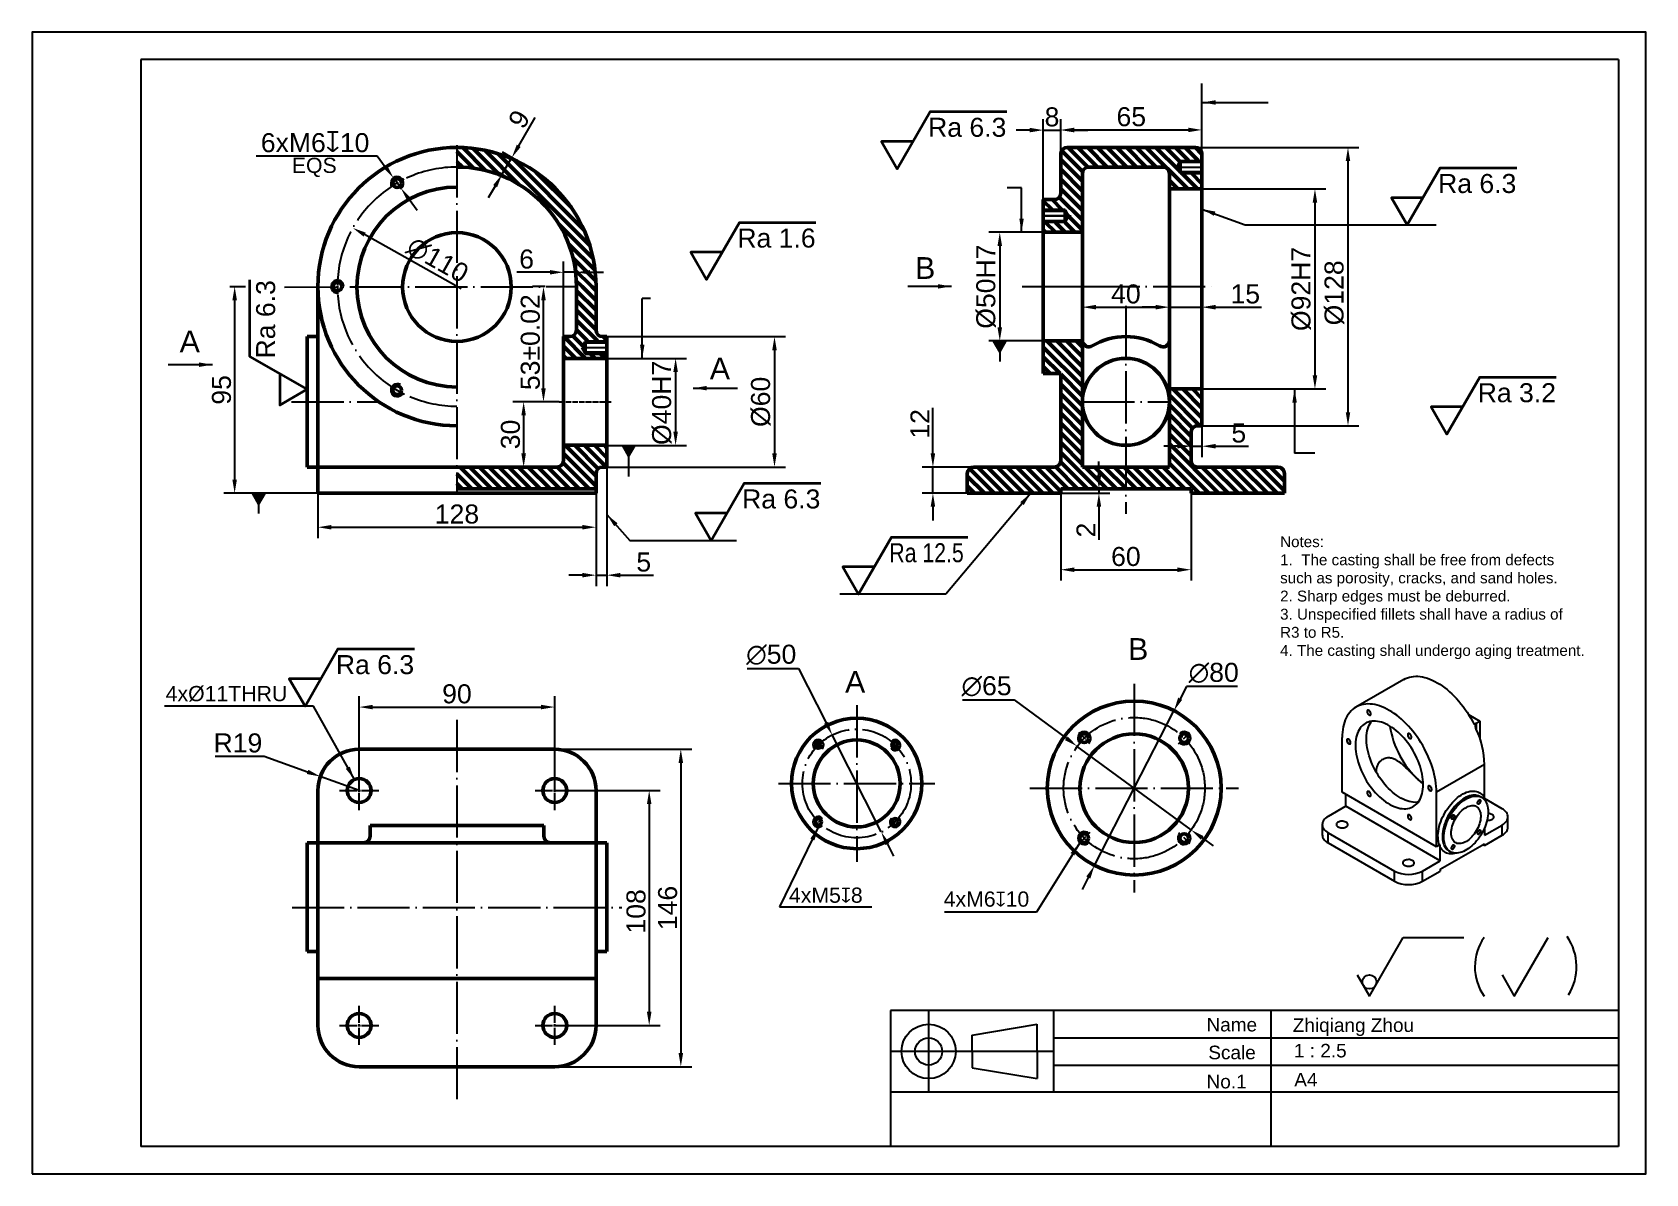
# Model space of a CAD drawing. Header units: millimetres. Extents: x 3932 to 4675, y 2766 to 3291.
import ezdxf

# ---------------------------------------------------------------- set-up
doc = ezdxf.new("R2010")
doc.units = ezdxf.units.MM
doc.linetypes.add('ACAD_ISO04W100', pattern=[30, 24, -3, 0, -3])
doc.linetypes.add('CENTER2', pattern=[28.575, 19.05, -3.175, 3.175, -3.175])
doc.layers.add('注解', color=3, linetype='Continuous')
doc.layers.add('辅助', color=1, linetype='ACAD_ISO04W100')
doc.layers.add('粗线', color=7, linetype='Continuous', lineweight=50)
doc.styles.add('a', font='gdt.shx')
doc.styles.get("Standard").update_dxf_attribs({"font": 'arial.ttf'})
doc.dimstyles.new('机械无尺线', dxfattribs={"dimscale": 2.5, "dimtxt": 3.5, "dimasz": 2.5, "dimexe": 2, "dimexo": 0, "dimtad": 1, "dimdsep": 46, "dimtxsty": 'Standard', "dimcen": 0, "dimadec": 0, "dimazin": 0, "dimtfac": 1, "dimtmove": 0, "dimatfit": 3, "dimfxl": 0, "dimarcsym": 0})
doc.dimstyles.new('机械无尺线$3', dxfattribs={"dimscale": 2.5, "dimtxt": 3.5, "dimasz": 2.5, "dimexe": 2, "dimexo": 0, "dimtad": 1, "dimtoh": 1, "dimdsep": 46, "dimtxsty": 'Standard', "dimcen": 0, "dimadec": 0, "dimazin": 0, "dimtfac": 1, "dimtmove": 0, "dimatfit": 3, "dimfxl": 0, "dimarcsym": 0})
doc.dimstyles.new('机械无尺线$4', dxfattribs={"dimscale": 2.5, "dimtxt": 3.5, "dimasz": 2.5, "dimexe": 2, "dimexo": 0, "dimtad": 1, "dimtoh": 1, "dimdsep": 46, "dimtxsty": 'Standard', "dimcen": 0, "dimadec": 0, "dimazin": 0, "dimtfac": 1, "dimtmove": 0, "dimatfit": 3, "dimfxl": 0, "dimarcsym": 0})
pattern_1 = [(315, (126.0413, -5e-13), (2.245064, 2.245064), [])]

msp = doc.modelspace()

# ---------------------------------------------------------------- texts
for s, p in [('Name', (4472.731, 2831.353)), ('Zhiqiang Zhou', (4512.457, 2831.105))]:
    msp.add_text(s, height=6.25).set_placement(p)
at = {"char_height": 6.25, "attachment_point": 1}
for s, insert in [('No.1', (4472.756, 2811.41)), ('A4', (4513.127, 2812.278))]:
    msp.add_mtext_dynamic_manual_height_columns(s, width=100, gutter_width=31.25, heights=[10.437], dxfattribs=dict(at, insert=insert))
at = {"layer": '注解'}
for s, height, p in [('EQS', 7, (4051.816, 3226.214)), ('B', 10, (4338.616, 3177.48)), ('A', 10, (4000.184, 3143.723)), ('A', 10, (4244.152, 3131.278)), ('B', 10, (4436.647, 3002.252)), ('A', 10, (4306.399, 2987.114)), ('4x%%C11THRU', 7, (3993.754, 2983.244))]:
    msp.add_text(s, height=height, dxfattribs=at).set_placement(p)
at = {"layer": '注解', "insert": (4506.619, 3059.104), "char_height": 5, "attachment_point": 1}
msp.add_mtext_dynamic_manual_height_columns('Notes:\\P1.  The casting shall be free from defects \\Psuch as porosity, cracks, and sand holes.^J2. Sharp edges must be deburred.^J3. Unspecified fillets shall have a radius of \\PR3 to R5.^J4. The casting shall undergo aging treatment.', width=155.28819, gutter_width=25, heights=[0], dxfattribs=at)
at = {"layer": '注解', "char_height": 7, "width": 36.75, "attachment_point": 1, "style": 'a'}
for s, insert in [('{\\fArial|b0|i0|c0|p34;4xM5}x{\\fArial|b0|i0|c0|p34;8}', (4280.582, 2897.517)), ('{\\fArial|b0|i0|c0|p34;4xM6}x{\\fArial|b0|i0|c0|p34;10}', (4351.79, 2895.732))]:
    msp.add_mtext(s, dxfattribs=dict(at, insert=insert))
at = {"layer": '粗线'}
for s, p in [('Scale', (4473.567, 2818.551)), ('1 : 2.5', (4512.965, 2819.386))]:
    msp.add_text(s, height=6.25, dxfattribs=at).set_placement(p)

# ---------------------------------------------------------------- blocks, each defined once
blk = doc.blocks.new('*U1')
blk.add_arc((0, -0.32), 2.5, 314.9999, 227.86597)
at = {"layer": '粗线'}
blk.add_circle((0, -0.32), 1.5, dxfattribs=at)
at = {"layer": '辅助', "ltscale": 0.1}
blk.add_line((1.77, -2.09), (-1.77, 1.44), dxfattribs=at)
blk = doc.blocks.new('*U2')
at = {"color": 0, "linetype": 'ByBlock', "lineweight": -2, "transparency": 16777216}
blk.add_blockref('*U1', (4451.27, 3204.11), dxfattribs=at)
for p, rotation in [((4486.95, 3203.78), 270), ((4450.95, 3168.43), 90.00000000000001), ((4486.63, 3168.1), 180)]:
    blk.add_blockref('*U1', p, dxfattribs=dict(at, rotation=rotation))
blk = doc.blocks.new('*U3')
blk.add_arc((0, -0.23), 3, 315, 227.64536)
at = {"layer": '粗线'}
blk.add_circle((0, -0.23), 2, dxfattribs=at)
at = {"layer": '辅助', "ltscale": 0.1}
blk.add_line((2.55, -2.77), (-2.55, 2.32), dxfattribs=at)
blk = doc.blocks.new('*U4')
at = {"color": 0, "linetype": 'ByBlock', "lineweight": -2, "transparency": 16777216}
blk.add_blockref('*U3', (4427.25, 2980.25), dxfattribs=at)
for p, rotation in [((4473.44, 2980.03), 270), ((4427.03, 2934.06), 90.00000000000001), ((4473.22, 2933.84), 180)]:
    blk.add_blockref('*U3', p, dxfattribs=dict(at, rotation=rotation))
blk = doc.blocks.new('*D6')
at = {"layer": 'Defpoints', "color": 0, "transparency": 16777216}
for p in [(4079.88, 3200.92), (4175.72, 3146.93)]:
    blk.add_point(p, dxfattribs=at)
at = {"layer": '注解', "color": 0, "lineweight": -2, "transparency": 16777216}
blk.add_line((4129.71, 3172.85), (4085.32, 3197.85), dxfattribs=at)
at = {"layer": '注解', "color": 0, "transparency": 16777216}
blk.add_solid([(4085.83, 3198.76), (4084.81, 3196.94), (4079.88, 3200.92)], dxfattribs=at)
at = {"layer": '注解', "color": 0, "transparency": 16777216, "insert": (4118.87, 3186.15), "char_height": 8.75, "attachment_point": 5, "rotation": 330.61026}
blk.add_mtext('∅110', dxfattribs=at)
blk = doc.blocks.new('*D7')
at = {"layer": 'Defpoints', "color": 0, "transparency": 16777216}
for p in [(4153.07, 3233.28), (4160.08, 3229.19), (4155.54, 3221.41)]:
    blk.add_point(p, dxfattribs=at)
at = {"layer": '注解', "color": 0, "lineweight": -2, "transparency": 16777216}
for p, q in [((4156.22, 3238.68), (4163.85, 3251.74)), ((4148.53, 3225.51), (4153.07, 3233.28)), ((4160.08, 3229.19), (4148.75, 3235.81)), ((4155.54, 3221.41), (4144.21, 3228.04)), ((4145.37, 3220.12), (4142.22, 3214.72))]:
    blk.add_line(p, q, dxfattribs=at)
at = {"layer": '注解', "color": 0, "transparency": 16777216}
for points in [[(4155.32, 3239.21), (4157.12, 3238.16), (4153.07, 3233.28)], [(4144.47, 3220.64), (4146.27, 3219.59), (4148.53, 3225.51)]]:
    blk.add_solid(points, dxfattribs=at)
at = {"layer": '注解', "color": 0, "transparency": 16777216, "insert": (4156.4, 3250.95), "char_height": 8.75, "attachment_point": 5, "rotation": 59.70542}
blk.add_mtext('9', dxfattribs=at)
blk = doc.blocks.new('*D8')
at = {"layer": 'Defpoints', "color": 0, "transparency": 16777216}
for p in [(4182.8, 3180.52), (4182.8, 3158.9), (4176.8, 3150.92)]:
    blk.add_point(p, dxfattribs=at)
at = {"layer": '注解', "color": 0, "lineweight": -2, "transparency": 16777216}
for p, q in [((4176.8, 3150.92), (4176.8, 3185.52)), ((4182.8, 3158.9), (4182.8, 3185.52)), ((4170.55, 3180.52), (4155.4, 3180.52)), ((4182.8, 3180.52), (4176.8, 3180.52)), ((4189.05, 3180.52), (4195.3, 3180.52))]:
    blk.add_line(p, q, dxfattribs=at)
at = {"layer": '注解', "color": 0, "transparency": 16777216}
for points in [[(4170.55, 3181.56), (4170.55, 3179.48), (4176.8, 3180.52)], [(4189.05, 3181.56), (4189.05, 3179.48), (4182.8, 3180.52)]]:
    blk.add_solid(points, dxfattribs=at)
at = {"layer": '注解', "color": 0, "transparency": 16777216, "insert": (4159.85, 3186.55), "char_height": 8.75, "attachment_point": 5}
blk.add_mtext('6', dxfattribs=at)
blk = doc.blocks.new('*D9')
at = {"layer": 'Defpoints', "color": 0, "transparency": 16777216}
for p in [(4023.23, 3173.92), (4025.5, 3078.92), (4075.14, 3078.92)]:
    blk.add_point(p, dxfattribs=at)
at = {"layer": '注解', "color": 0, "lineweight": -2, "transparency": 16777216}
for p, q in [((4023.23, 3173.92), (4030.5, 3173.92)), ((4025.5, 3167.67), (4025.5, 3085.17)), ((4075.14, 3078.92), (4020.5, 3078.92))]:
    blk.add_line(p, q, dxfattribs=at)
at = {"layer": '注解', "color": 0, "transparency": 16777216}
for points in [[(4024.46, 3167.67), (4026.54, 3167.67), (4025.5, 3173.92)], [(4024.46, 3085.17), (4026.54, 3085.17), (4025.5, 3078.92)]]:
    blk.add_solid(points, dxfattribs=at)
at = {"layer": '注解', "color": 0, "transparency": 16777216, "insert": (4019.47, 3126.42), "char_height": 8.75, "attachment_point": 5, "rotation": 90}
blk.add_mtext('95', dxfattribs=at)
blk = doc.blocks.new('*D10')
at = {"layer": 'Defpoints', "color": 0, "transparency": 16777216}
for p in [(4196.8, 3090.92), (4191.8, 3078.92), (4191.8, 3041.2)]:
    blk.add_point(p, dxfattribs=at)
at = {"layer": '注解', "color": 0, "lineweight": -2, "transparency": 16777216}
for p, q in [((4196.8, 3090.92), (4196.8, 3036.2)), ((4191.8, 3078.92), (4191.8, 3036.2)), ((4185.55, 3041.2), (4179.3, 3041.2)), ((4191.8, 3041.2), (4196.8, 3041.2)), ((4203.05, 3041.2), (4218.22, 3041.2))]:
    blk.add_line(p, q, dxfattribs=at)
at = {"layer": '注解', "color": 0, "transparency": 16777216}
for points in [[(4185.55, 3042.24), (4185.55, 3040.16), (4191.8, 3041.2)], [(4203.05, 3042.24), (4203.05, 3040.16), (4196.8, 3041.2)]]:
    blk.add_solid(points, dxfattribs=at)
at = {"layer": '注解', "color": 0, "transparency": 16777216, "insert": (4213.76, 3047.21), "char_height": 8.75, "attachment_point": 5}
blk.add_mtext('5', dxfattribs=at)
blk = doc.blocks.new('*D11')
at = {"layer": 'Defpoints', "color": 0, "transparency": 16777216}
for p in [(4063.8, 3078.92), (4191.8, 3078.92), (4191.8, 3063.25)]:
    blk.add_point(p, dxfattribs=at)
at = {"layer": '注解', "color": 0, "lineweight": -2, "transparency": 16777216}
for p, q in [((4063.8, 3078.92), (4063.8, 3058.25)), ((4191.8, 3078.92), (4191.8, 3058.25)), ((4070.05, 3063.25), (4185.55, 3063.25))]:
    blk.add_line(p, q, dxfattribs=at)
at = {"layer": '注解', "color": 0, "transparency": 16777216}
for points in [[(4070.05, 3064.29), (4070.05, 3062.21), (4063.8, 3063.25)], [(4185.55, 3064.29), (4185.55, 3062.21), (4191.8, 3063.25)]]:
    blk.add_solid(points, dxfattribs=at)
at = {"layer": '注解', "color": 0, "transparency": 16777216, "insert": (4127.8, 3069.28), "char_height": 8.75, "attachment_point": 5}
blk.add_mtext('128', dxfattribs=at)
blk = doc.blocks.new('*D12')
at = {"layer": 'Defpoints', "color": 0, "transparency": 16777216}
for p in [(4174.8, 3120.92), (4158.49, 3090.92), (4169.56, 3090.92)]:
    blk.add_point(p, dxfattribs=at)
at = {"layer": '注解', "color": 0, "lineweight": -2, "transparency": 16777216}
for p, q in [((4174.8, 3120.92), (4153.49, 3120.92)), ((4158.49, 3114.67), (4158.49, 3097.17)), ((4169.56, 3090.92), (4153.49, 3090.92))]:
    blk.add_line(p, q, dxfattribs=at)
at = {"layer": '注解', "color": 0, "transparency": 16777216}
for points in [[(4157.45, 3114.67), (4159.54, 3114.67), (4158.49, 3120.92)], [(4157.45, 3097.17), (4159.54, 3097.17), (4158.49, 3090.92)]]:
    blk.add_solid(points, dxfattribs=at)
at = {"layer": '注解', "color": 0, "transparency": 16777216, "insert": (4152.46, 3105.92), "char_height": 8.75, "attachment_point": 5, "rotation": 90}
blk.add_mtext('30', dxfattribs=at)
blk = doc.blocks.new('*D13')
at = {"layer": 'Defpoints', "color": 0, "transparency": 16777216}
for p in [(4167.62, 3173.92), (4168.36, 3173.92), (4168.36, 3120.92)]:
    blk.add_point(p, dxfattribs=at)
at = {"layer": '注解', "color": 0, "lineweight": -2, "transparency": 16777216}
for p, q in [((4168.36, 3173.92), (4162.62, 3173.92)), ((4167.62, 3127.17), (4167.62, 3167.67)), ((4168.36, 3120.92), (4162.62, 3120.92))]:
    blk.add_line(p, q, dxfattribs=at)
at = {"layer": '注解', "color": 0, "transparency": 16777216}
for points in [[(4166.58, 3167.67), (4168.66, 3167.67), (4167.62, 3173.92)], [(4166.58, 3127.17), (4168.66, 3127.17), (4167.62, 3120.92)]]:
    blk.add_solid(points, dxfattribs=at)
at = {"layer": '注解', "color": 0, "transparency": 16777216, "insert": (4161.59, 3148.37), "char_height": 8.75, "attachment_point": 5, "rotation": 90}
blk.add_mtext('53%%P0.02', dxfattribs=at)
blk = doc.blocks.new('*D14')
at = {"layer": 'Defpoints', "color": 0, "transparency": 16777216}
for p in [(4098.53, 3223.98), (4102.07, 3219.13)]:
    blk.add_point(p, dxfattribs=at)
at = {"layer": '注解', "color": 0, "lineweight": -2, "transparency": 16777216}
for p, q in [((4035.43, 3234.08), (4091.16, 3234.08)), ((4091.16, 3234.08), (4094.84, 3229.03)), ((4102.07, 3219.13), (4098.53, 3223.98)), ((4105.75, 3214.08), (4109.44, 3209.04))]:
    blk.add_line(p, q, dxfattribs=at)
at = {"layer": '注解', "color": 0, "transparency": 16777216}
for points in [[(4095.69, 3229.64), (4094, 3228.41), (4098.53, 3223.98)], [(4106.59, 3214.7), (4104.91, 3213.47), (4102.07, 3219.13)]]:
    blk.add_solid(points, dxfattribs=at)
at = {"layer": '注解', "color": 0, "transparency": 16777216, "insert": (4062.52, 3240.63), "char_height": 8.75, "attachment_point": 5}
blk.add_mtext('6xM6{\\Fgdt|c0;\\H1.125x;x}10', dxfattribs=at)
blk = doc.blocks.new('*D15')
at = {"layer": 'Defpoints', "color": 0, "transparency": 16777216}
for p in [(4196.8, 3140.92), (4196.8, 3100.92), (4228.42, 3100.92)]:
    blk.add_point(p, dxfattribs=at)
at = {"layer": '注解', "color": 0, "lineweight": -2, "transparency": 16777216}
for p, q in [((4196.8, 3140.92), (4233.42, 3140.92)), ((4228.42, 3134.67), (4228.42, 3107.17)), ((4196.8, 3100.92), (4233.42, 3100.92))]:
    blk.add_line(p, q, dxfattribs=at)
at = {"layer": '注解', "color": 0, "transparency": 16777216}
for points in [[(4227.38, 3134.67), (4229.46, 3134.67), (4228.42, 3140.92)], [(4227.38, 3107.17), (4229.46, 3107.17), (4228.42, 3100.92)]]:
    blk.add_solid(points, dxfattribs=at)
at = {"layer": '注解', "color": 0, "transparency": 16777216, "insert": (4222.14, 3120.46), "char_height": 8.75, "attachment_point": 5, "rotation": 90}
blk.add_mtext('%%C40H7', dxfattribs=at)
blk = doc.blocks.new('*D16')
at = {"layer": 'Defpoints', "color": 0, "transparency": 16777216}
for p in [(4196.8, 3150.92), (4196.8, 3090.92), (4273.93, 3090.92)]:
    blk.add_point(p, dxfattribs=at)
at = {"layer": '注解', "color": 0, "lineweight": -2, "transparency": 16777216}
for p, q in [((4196.8, 3150.92), (4278.93, 3150.92)), ((4273.93, 3144.67), (4273.93, 3097.17)), ((4196.8, 3090.92), (4278.93, 3090.92))]:
    blk.add_line(p, q, dxfattribs=at)
at = {"layer": '注解', "color": 0, "transparency": 16777216}
for points in [[(4272.89, 3144.67), (4274.97, 3144.67), (4273.93, 3150.92)], [(4272.89, 3097.17), (4274.97, 3097.17), (4273.93, 3090.92)]]:
    blk.add_solid(points, dxfattribs=at)
at = {"layer": '注解', "color": 0, "transparency": 16777216, "insert": (4267.66, 3120.92), "char_height": 8.75, "attachment_point": 5, "rotation": 90}
blk.add_mtext('%%C60', dxfattribs=at)
blk = doc.blocks.new('*U17')
at = {"layer": '注解', "color": 0, "linetype": 'CENTER2', "transparency": 16777216}
for p, q in [((0, 1.1), (0, 9)), ((-9, 0), (-1.1, 0)), ((1.1, 0), (9, 0)), ((0, -9), (0, -1.1))]:
    blk.add_line(p, q, dxfattribs=at)
at = {"layer": '注解', "color": 0, "linetype": 'Continuous', "transparency": 16777216}
for p, q in [((-0.55, 0), (0.55, 0)), ((0, -0.55), (0, 0.55))]:
    blk.add_line(p, q, dxfattribs=at)
blk = doc.blocks.new('*U18')
at = {"layer": '注解', "color": 0, "linetype": 'CENTER2', "transparency": 16777216}
for p, q in [((0, 1.1), (0, 9)), ((-9, 0), (-1.1, 0)), ((1.1, 0), (9, 0)), ((0, -9), (0, -1.1))]:
    blk.add_line(p, q, dxfattribs=at)
at = {"layer": '注解', "color": 0, "linetype": 'Continuous', "transparency": 16777216}
for p, q in [((-0.55, 0), (0.55, 0)), ((0, -0.55), (0, 0.55))]:
    blk.add_line(p, q, dxfattribs=at)
blk = doc.blocks.new('*U19')
at = {"layer": '注解', "color": 0, "linetype": 'CENTER2', "transparency": 16777216}
for p, q in [((0, 1.1), (0, 9)), ((-9, 0), (-1.1, 0)), ((1.1, 0), (9, 0)), ((0, -9), (0, -1.1))]:
    blk.add_line(p, q, dxfattribs=at)
at = {"layer": '注解', "color": 0, "linetype": 'Continuous', "transparency": 16777216}
for p, q in [((-0.55, 0), (0.55, 0)), ((0, -0.55), (0, 0.55))]:
    blk.add_line(p, q, dxfattribs=at)
blk = doc.blocks.new('*U20')
at = {"layer": '注解', "color": 0, "linetype": 'CENTER2', "transparency": 16777216}
for p, q in [((0, 1.1), (0, 9)), ((-9, 0), (-1.1, 0)), ((1.1, 0), (9, 0)), ((0, -9), (0, -1.1))]:
    blk.add_line(p, q, dxfattribs=at)
at = {"layer": '注解', "color": 0, "linetype": 'Continuous', "transparency": 16777216}
for p, q in [((-0.55, 0), (0.55, 0)), ((0, -0.55), (0, 0.55))]:
    blk.add_line(p, q, dxfattribs=at)
blk = doc.blocks.new('*D21')
at = {"layer": 'Defpoints', "color": 0, "transparency": 16777216}
for p in [(4172.8, 2980.54), (4082.8, 2942.13), (4172.8, 2941.58)]:
    blk.add_point(p, dxfattribs=at)
at = {"layer": '注解', "color": 0, "lineweight": -2, "transparency": 16777216}
for p, q in [((4082.8, 2942.13), (4082.8, 2985.54)), ((4172.8, 2941.58), (4172.8, 2985.54)), ((4089.05, 2980.54), (4166.55, 2980.54))]:
    blk.add_line(p, q, dxfattribs=at)
at = {"layer": '注解', "color": 0, "transparency": 16777216}
for points in [[(4089.05, 2981.58), (4089.05, 2979.5), (4082.8, 2980.54)], [(4166.55, 2981.58), (4166.55, 2979.5), (4172.8, 2980.54)]]:
    blk.add_solid(points, dxfattribs=at)
at = {"layer": '注解', "color": 0, "transparency": 16777216, "insert": (4127.8, 2986.57), "char_height": 8.75, "attachment_point": 5}
blk.add_mtext('90', dxfattribs=at)
blk = doc.blocks.new('*D22')
at = {"layer": 'Defpoints', "color": 0, "transparency": 16777216}
for p in [(4064.93, 2948.59), (4082.8, 2942.13)]:
    blk.add_point(p, dxfattribs=at)
at = {"layer": '注解', "color": 0, "lineweight": -2, "transparency": 16777216}
for p, q in [((4016.54, 2957.96), (4039.03, 2957.96)), ((4039.03, 2957.96), (4059.05, 2950.72)), ((4082.8, 2942.13), (4064.93, 2948.59))]:
    blk.add_line(p, q, dxfattribs=at)
at = {"layer": '注解', "color": 0, "transparency": 16777216}
blk.add_solid([(4059.41, 2951.7), (4058.7, 2949.74), (4064.93, 2948.59)], dxfattribs=at)
at = {"layer": '注解', "color": 0, "transparency": 16777216, "insert": (4027.01, 2963.99), "char_height": 8.75, "attachment_point": 5}
blk.add_mtext('R19', dxfattribs=at)
blk = doc.blocks.new('*D23')
at = {"layer": 'Defpoints', "color": 0, "transparency": 16777216}
for p in [(4172.8, 2942.13), (4172.8, 2834.13), (4216.27, 2834.13)]:
    blk.add_point(p, dxfattribs=at)
at = {"layer": '注解', "color": 0, "lineweight": -2, "transparency": 16777216}
for p, q in [((4172.8, 2942.13), (4221.27, 2942.13)), ((4216.27, 2935.88), (4216.27, 2840.38)), ((4172.8, 2834.13), (4221.27, 2834.13))]:
    blk.add_line(p, q, dxfattribs=at)
at = {"layer": '注解', "color": 0, "transparency": 16777216}
for points in [[(4215.23, 2935.88), (4217.31, 2935.88), (4216.27, 2942.13)], [(4215.23, 2840.38), (4217.31, 2840.38), (4216.27, 2834.13)]]:
    blk.add_solid(points, dxfattribs=at)
at = {"layer": '注解', "color": 0, "transparency": 16777216, "insert": (4210.24, 2886.56), "char_height": 8.75, "attachment_point": 5, "rotation": 90}
blk.add_mtext('108', dxfattribs=at)
blk = doc.blocks.new('*D24')
at = {"layer": 'Defpoints', "color": 0, "transparency": 16777216}
for p in [(4172.8, 2961.13), (4172.8, 2815.13), (4230.82, 2815.13)]:
    blk.add_point(p, dxfattribs=at)
at = {"layer": '注解', "color": 0, "lineweight": -2, "transparency": 16777216}
for p, q in [((4172.8, 2961.13), (4235.82, 2961.13)), ((4230.82, 2954.88), (4230.82, 2821.38)), ((4172.8, 2815.13), (4235.82, 2815.13))]:
    blk.add_line(p, q, dxfattribs=at)
at = {"layer": '注解', "color": 0, "transparency": 16777216}
for points in [[(4229.78, 2954.88), (4231.86, 2954.88), (4230.82, 2961.13)], [(4229.78, 2821.38), (4231.86, 2821.38), (4230.82, 2815.13)]]:
    blk.add_solid(points, dxfattribs=at)
at = {"layer": '注解', "color": 0, "transparency": 16777216, "insert": (4224.79, 2888.13), "char_height": 8.75, "attachment_point": 5, "rotation": 90}
blk.add_mtext('146', dxfattribs=at)
blk = doc.blocks.new('*D25')
at = {"layer": 'Defpoints', "color": 0, "transparency": 16777216}
for p in [(4300.48, 2967.72), (4323.07, 2923.11)]:
    blk.add_point(p, dxfattribs=at)
at = {"layer": '注解', "color": 0, "lineweight": -2, "transparency": 16777216}
for p, q in [((4261.42, 2998.29), (4285.01, 2998.29)), ((4285.01, 2998.29), (4297.66, 2973.29)), ((4323.07, 2923.11), (4300.48, 2967.72)), ((4325.89, 2917.53), (4328.71, 2911.95))]:
    blk.add_line(p, q, dxfattribs=at)
at = {"layer": '注解', "color": 0, "transparency": 16777216}
for points in [[(4298.59, 2973.76), (4296.73, 2972.82), (4300.48, 2967.72)], [(4326.82, 2918), (4324.96, 2917.06), (4323.07, 2923.11)]]:
    blk.add_solid(points, dxfattribs=at)
at = {"layer": '注解', "color": 0, "transparency": 16777216, "insert": (4272.43, 3004.56), "char_height": 8.75, "attachment_point": 5}
blk.add_mtext('∅50', dxfattribs=at)
blk = doc.blocks.new('*D26')
at = {"layer": 'Defpoints', "color": 0, "transparency": 16777216}
for p in [(4457.76, 2978.83), (4421.2, 2907.68)]:
    blk.add_point(p, dxfattribs=at)
at = {"layer": '注解', "color": 0, "lineweight": -2, "transparency": 16777216}
for p, q in [((4463.47, 2989.95), (4460.62, 2984.39)), ((4487.06, 2989.95), (4463.47, 2989.95)), ((4421.2, 2907.68), (4457.76, 2978.83)), ((4418.35, 2902.12), (4415.49, 2896.56))]:
    blk.add_line(p, q, dxfattribs=at)
at = {"layer": '注解', "color": 0, "transparency": 16777216}
for points in [[(4459.69, 2984.87), (4461.54, 2983.92), (4457.76, 2978.83)], [(4417.42, 2902.59), (4419.27, 2901.64), (4421.2, 2907.68)]]:
    blk.add_solid(points, dxfattribs=at)
at = {"layer": '注解', "color": 0, "transparency": 16777216, "insert": (4476.05, 2996.23), "char_height": 8.75, "attachment_point": 5}
blk.add_mtext('∅80', dxfattribs=at)
blk = doc.blocks.new('*D27')
at = {"layer": 'Defpoints', "color": 0, "transparency": 16777216}
for p in [(4413.26, 2962.46), (4465.7, 2924.05)]:
    blk.add_point(p, dxfattribs=at)
at = {"layer": '注解', "color": 0, "lineweight": -2, "transparency": 16777216}
for p, q in [((4360.46, 2983.8), (4384.15, 2983.8)), ((4384.15, 2983.8), (4408.22, 2966.16)), ((4465.7, 2924.05), (4413.26, 2962.46)), ((4470.74, 2920.36), (4475.78, 2916.66))]:
    blk.add_line(p, q, dxfattribs=at)
at = {"layer": '注解', "color": 0, "transparency": 16777216}
for points in [[(4408.84, 2967), (4407.61, 2965.32), (4413.26, 2962.46)], [(4471.36, 2921.2), (4470.12, 2919.51), (4465.7, 2924.05)]]:
    blk.add_solid(points, dxfattribs=at)
at = {"layer": '注解', "color": 0, "transparency": 16777216, "insert": (4371.52, 2990.07), "char_height": 8.75, "attachment_point": 5}
blk.add_mtext('∅65', dxfattribs=at)
blk = doc.blocks.new('*D28')
at = {"layer": 'Defpoints', "color": 0, "transparency": 16777216}
for p in [(4371.42, 3090.92), (4346.83, 3078.92), (4371.42, 3078.92)]:
    blk.add_point(p, dxfattribs=at)
at = {"layer": '注解', "color": 0, "lineweight": -2, "transparency": 16777216}
for p, q in [((4346.83, 3097.17), (4346.83, 3118.17)), ((4371.42, 3090.92), (4341.83, 3090.92)), ((4346.83, 3078.92), (4346.83, 3090.92)), ((4371.42, 3078.92), (4341.83, 3078.92)), ((4346.83, 3072.67), (4346.83, 3066.42))]:
    blk.add_line(p, q, dxfattribs=at)
at = {"layer": '注解', "color": 0, "transparency": 16777216}
for points in [[(4345.79, 3097.17), (4347.87, 3097.17), (4346.83, 3090.92)], [(4345.79, 3072.67), (4347.87, 3072.67), (4346.83, 3078.92)]]:
    blk.add_solid(points, dxfattribs=at)
at = {"layer": '注解', "color": 0, "transparency": 16777216, "insert": (4340.87, 3110.8), "char_height": 8.75, "attachment_point": 5, "rotation": 90}
blk.add_mtext('12', dxfattribs=at)
blk = doc.blocks.new('*D29')
at = {"layer": 'Defpoints', "color": 0, "transparency": 16777216}
for p in [(4415.63, 3163.86), (4455.63, 3164.47), (4455.63, 3163.86)]:
    blk.add_point(p, dxfattribs=at)
at = {"layer": '注解', "color": 0, "lineweight": -2, "transparency": 16777216}
for p, q in [((4415.63, 3163.86), (4415.63, 3169.47)), ((4421.88, 3164.47), (4449.38, 3164.47)), ((4455.63, 3163.86), (4455.63, 3169.47))]:
    blk.add_line(p, q, dxfattribs=at)
at = {"layer": '注解', "color": 0, "transparency": 16777216}
for points in [[(4421.88, 3165.51), (4421.88, 3163.42), (4415.63, 3164.47)], [(4449.38, 3165.51), (4449.38, 3163.42), (4455.63, 3164.47)]]:
    blk.add_solid(points, dxfattribs=at)
at = {"layer": '注解', "color": 0, "transparency": 16777216, "insert": (4435.63, 3170.5), "char_height": 8.75, "attachment_point": 5}
blk.add_mtext('40', dxfattribs=at)
blk = doc.blocks.new('*D30')
at = {"layer": 'Defpoints', "color": 0, "transparency": 16777216}
for p in [(4455.63, 3163.86), (4470.63, 3164.47), (4470.63, 3163.86)]:
    blk.add_point(p, dxfattribs=at)
at = {"layer": '注解', "color": 0, "lineweight": -2, "transparency": 16777216}
for p, q in [((4449.38, 3164.47), (4443.13, 3164.47)), ((4455.63, 3163.86), (4455.63, 3169.47)), ((4455.63, 3164.47), (4470.63, 3164.47)), ((4470.63, 3163.86), (4470.63, 3169.47)), ((4476.88, 3164.47), (4498.04, 3164.47))]:
    blk.add_line(p, q, dxfattribs=at)
at = {"layer": '注解', "color": 0, "transparency": 16777216}
for points in [[(4449.38, 3165.51), (4449.38, 3163.42), (4455.63, 3164.47)], [(4476.88, 3165.51), (4476.88, 3163.42), (4470.63, 3164.47)]]:
    blk.add_solid(points, dxfattribs=at)
at = {"layer": '注解', "color": 0, "transparency": 16777216, "insert": (4490.59, 3170.5), "char_height": 8.75, "attachment_point": 5}
blk.add_mtext('15', dxfattribs=at)
blk = doc.blocks.new('*D31')
at = {"layer": 'Defpoints', "color": 0, "transparency": 16777216}
for p in [(4465.63, 3106.92), (4470.63, 3109.92), (4465.63, 3100.52)]:
    blk.add_point(p, dxfattribs=at)
at = {"layer": '注解', "color": 0, "lineweight": -2, "transparency": 16777216}
for p, q in [((4465.63, 3106.92), (4465.63, 3095.52)), ((4470.63, 3109.92), (4470.63, 3095.52)), ((4459.38, 3100.52), (4453.13, 3100.52)), ((4465.63, 3100.52), (4470.63, 3100.52)), ((4476.88, 3100.52), (4492.06, 3100.52))]:
    blk.add_line(p, q, dxfattribs=at)
at = {"layer": '注解', "color": 0, "transparency": 16777216}
for points in [[(4459.38, 3101.56), (4459.38, 3099.48), (4465.63, 3100.52)], [(4476.88, 3101.56), (4476.88, 3099.48), (4470.63, 3100.52)]]:
    blk.add_solid(points, dxfattribs=at)
at = {"layer": '注解', "color": 0, "transparency": 16777216, "insert": (4487.6, 3106.53), "char_height": 8.75, "attachment_point": 5}
blk.add_mtext('5', dxfattribs=at)
blk = doc.blocks.new('*D32')
at = {"layer": 'Defpoints', "color": 0, "transparency": 16777216}
for p in [(4405.63, 3080.92), (4405.63, 3078.92), (4423.23, 3080.92)]:
    blk.add_point(p, dxfattribs=at)
at = {"layer": '注解', "color": 0, "lineweight": -2, "transparency": 16777216}
for p, q in [((4423.23, 3087.17), (4423.23, 3093.42)), ((4405.63, 3080.92), (4428.23, 3080.92)), ((4405.63, 3078.92), (4428.23, 3078.92)), ((4423.23, 3080.92), (4423.23, 3078.92)), ((4423.23, 3072.67), (4423.23, 3057.5))]:
    blk.add_line(p, q, dxfattribs=at)
at = {"layer": '注解', "color": 0, "transparency": 16777216}
for points in [[(4422.19, 3087.17), (4424.28, 3087.17), (4423.23, 3080.92)], [(4422.19, 3072.67), (4424.28, 3072.67), (4423.23, 3078.92)]]:
    blk.add_solid(points, dxfattribs=at)
at = {"layer": '注解', "color": 0, "transparency": 16777216, "insert": (4417.28, 3061.96), "char_height": 8.75, "attachment_point": 5, "rotation": 90}
blk.add_mtext('2', dxfattribs=at)
blk = doc.blocks.new('*D33')
at = {"layer": 'Defpoints', "color": 0, "transparency": 16777216}
for p in [(4405.63, 3078.92), (4465.63, 3078.92), (4465.63, 3043.71)]:
    blk.add_point(p, dxfattribs=at)
at = {"layer": '注解', "color": 0, "lineweight": -2, "transparency": 16777216}
for p, q in [((4405.63, 3078.92), (4405.63, 3038.71)), ((4465.63, 3078.92), (4465.63, 3038.71)), ((4411.88, 3043.71), (4459.38, 3043.71))]:
    blk.add_line(p, q, dxfattribs=at)
at = {"layer": '注解', "color": 0, "transparency": 16777216}
for points in [[(4411.88, 3044.75), (4411.88, 3042.66), (4405.63, 3043.71)], [(4459.38, 3044.75), (4459.38, 3042.66), (4465.63, 3043.71)]]:
    blk.add_solid(points, dxfattribs=at)
at = {"layer": '注解', "color": 0, "transparency": 16777216, "insert": (4435.63, 3049.74), "char_height": 8.75, "attachment_point": 5}
blk.add_mtext('60', dxfattribs=at)
blk = doc.blocks.new('*D34')
at = {"layer": 'Defpoints', "color": 0, "transparency": 16777216}
for p in [(4405.63, 3245.92), (4405.63, 3219.65), (4397.63, 3213.92)]:
    blk.add_point(p, dxfattribs=at)
at = {"layer": '注解', "color": 0, "lineweight": -2, "transparency": 16777216}
for p, q in [((4391.38, 3245.92), (4385.13, 3245.92)), ((4397.63, 3213.92), (4397.63, 3250.92)), ((4397.63, 3245.92), (4405.63, 3245.92)), ((4405.63, 3219.65), (4405.63, 3250.92)), ((4411.88, 3245.92), (4418.13, 3245.92))]:
    blk.add_line(p, q, dxfattribs=at)
at = {"layer": '注解', "color": 0, "transparency": 16777216}
for points in [[(4391.38, 3246.96), (4391.38, 3244.88), (4397.63, 3245.92)], [(4411.88, 3246.96), (4411.88, 3244.88), (4405.63, 3245.92)]]:
    blk.add_solid(points, dxfattribs=at)
at = {"layer": '注解', "color": 0, "transparency": 16777216, "insert": (4401.63, 3251.95), "char_height": 8.75, "attachment_point": 5}
blk.add_mtext('8', dxfattribs=at)
blk = doc.blocks.new('*D35')
at = {"layer": 'Defpoints', "color": 0, "transparency": 16777216}
for p in [(4470.63, 3246), (4405.63, 3234.92), (4470.63, 3234.92)]:
    blk.add_point(p, dxfattribs=at)
at = {"layer": '注解', "color": 0, "lineweight": -2, "transparency": 16777216}
for p, q in [((4405.63, 3234.92), (4405.63, 3251)), ((4411.88, 3246), (4464.38, 3246)), ((4470.63, 3234.92), (4470.63, 3251))]:
    blk.add_line(p, q, dxfattribs=at)
at = {"layer": '注解', "color": 0, "transparency": 16777216}
for points in [[(4411.88, 3247.04), (4411.88, 3244.96), (4405.63, 3246)], [(4464.38, 3247.04), (4464.38, 3244.96), (4470.63, 3246)]]:
    blk.add_solid(points, dxfattribs=at)
at = {"layer": '注解', "color": 0, "transparency": 16777216, "insert": (4438.13, 3252.03), "char_height": 8.75, "attachment_point": 5}
blk.add_mtext('65', dxfattribs=at)
blk = doc.blocks.new('*D36')
at = {"layer": 'Defpoints', "color": 0, "transparency": 16777216}
for p in [(4470.63, 3218.85), (4470.63, 3126.85), (4522.64, 3126.85)]:
    blk.add_point(p, dxfattribs=at)
at = {"layer": '注解', "color": 0, "lineweight": -2, "transparency": 16777216}
for p, q in [((4470.63, 3218.85), (4527.64, 3218.85)), ((4522.64, 3212.6), (4522.64, 3133.1)), ((4470.63, 3126.85), (4527.64, 3126.85))]:
    blk.add_line(p, q, dxfattribs=at)
at = {"layer": '注解', "color": 0, "transparency": 16777216}
for points in [[(4521.6, 3212.6), (4523.68, 3212.6), (4522.64, 3218.85)], [(4521.6, 3133.1), (4523.68, 3133.1), (4522.64, 3126.85)]]:
    blk.add_solid(points, dxfattribs=at)
at = {"layer": '注解', "color": 0, "transparency": 16777216, "insert": (4516.36, 3172.85), "char_height": 8.75, "attachment_point": 5, "rotation": 90}
blk.add_mtext('%%C92H7', dxfattribs=at)
blk = doc.blocks.new('*D37')
at = {"layer": 'Defpoints', "color": 0, "transparency": 16777216}
for p in [(4461.61, 3237.92), (4470.12, 3109.92), (4537.85, 3109.92)]:
    blk.add_point(p, dxfattribs=at)
at = {"layer": '注解', "color": 0, "lineweight": -2, "transparency": 16777216}
for p, q in [((4461.61, 3237.92), (4542.85, 3237.92)), ((4537.85, 3231.67), (4537.85, 3116.17)), ((4470.12, 3109.92), (4542.85, 3109.92))]:
    blk.add_line(p, q, dxfattribs=at)
at = {"layer": '注解', "color": 0, "transparency": 16777216}
for points in [[(4536.81, 3231.67), (4538.89, 3231.67), (4537.85, 3237.92)], [(4536.81, 3116.17), (4538.89, 3116.17), (4537.85, 3109.92)]]:
    blk.add_solid(points, dxfattribs=at)
at = {"layer": '注解', "color": 0, "transparency": 16777216, "insert": (4531.58, 3171.06), "char_height": 8.75, "attachment_point": 5, "rotation": 90}
blk.add_mtext('%%C128', dxfattribs=at)
blk = doc.blocks.new('*D38')
at = {"layer": 'Defpoints', "color": 0, "transparency": 16777216}
for p in [(4397.63, 3198.92), (4377.6, 3148.92), (4397.63, 3148.92)]:
    blk.add_point(p, dxfattribs=at)
at = {"layer": '注解', "color": 0, "lineweight": -2, "transparency": 16777216}
for p, q in [((4397.63, 3198.92), (4372.6, 3198.92)), ((4377.6, 3192.67), (4377.6, 3155.17)), ((4397.63, 3148.92), (4372.6, 3148.92))]:
    blk.add_line(p, q, dxfattribs=at)
at = {"layer": '注解', "color": 0, "transparency": 16777216}
for points in [[(4376.56, 3192.67), (4378.64, 3192.67), (4377.6, 3198.92)], [(4376.56, 3155.17), (4378.64, 3155.17), (4377.6, 3148.92)]]:
    blk.add_solid(points, dxfattribs=at)
at = {"layer": '注解', "color": 0, "transparency": 16777216, "insert": (4371.32, 3173.92), "char_height": 8.75, "attachment_point": 5, "rotation": 90}
blk.add_mtext('%%C50H7', dxfattribs=at)
blk = doc.blocks.new('粗超度')
at = {"color": 3, "lineweight": 35}
blk.add_lwpolyline([(2.89, 5), (-2.89, 5), (0, 0), (6.06, 10.5), (20.15, 10.5)], dxfattribs=at)
at = {"color": 3}
blk.add_attdef('粗糙度', (5.68, 5.87), '', height=3.5, dxfattribs=at)

# ---------------------------------------------------------------- dimensions: what is measured, and where the dimension line sits
at = {"layer": '注解'}
for base, p1, p2, angle, picture, middle, dimtype in [((4153.066, 3233.284), (4155.542, 3221.414), (4160.082, 3229.185), 59.705418, '*D7', (4161.611, 3247.911), 161), ((4158.494, 3090.925), (4174.798, 3120.925), (4169.563, 3090.925), 90, '*D12', (4158.494, 3105.925), 160), ((4346.828, 3078.925), (4371.424, 3090.925), (4371.424, 3078.925), 90, '*D28', (4346.828, 3110.798), 160), ((4423.234, 3080.925), (4405.635, 3078.925), (4405.635, 3080.925), 90, '*D32', (4423.234, 3061.964), 160), ((4216.267, 2834.131), (4172.798, 2942.131), (4172.798, 2834.131), 90, '*D23', (4216.267, 2886.557), 160)]:
    dim = msp.add_linear_dim(base=base, p1=p1, p2=p2, angle=angle, dimstyle='机械无尺线', dxfattribs=at)
    dim.commit()
    dim.dimension.update_dxf_attribs({"geometry": picture, "text_midpoint": middle, "dimtype": dimtype})
for base, p1, p2, picture, middle in [((4405.635, 3245.918), (4397.635, 3213.925), (4405.635, 3219.653), '*D34', (4401.635, 3245.918)), ((4182.798, 3180.521), (4176.798, 3150.925), (4182.798, 3158.904), '*D8', (4159.846, 3180.521)), ((4470.635, 3164.466), (4455.635, 3163.861), (4470.635, 3163.861), '*D30', (4490.585, 3164.466)), ((4465.635, 3100.519), (4470.635, 3109.925), (4465.635, 3106.925), '*D31', (4487.598, 3100.519)), ((4191.798, 3041.202), (4196.798, 3090.925), (4191.798, 3078.925), '*D10', (4213.761, 3041.202)), ((4465.635, 3043.705), (4405.635, 3078.925), (4465.635, 3078.925), '*D33', (4435.635, 3043.705))]:
    dim = msp.add_linear_dim(base=base, p1=p1, p2=p2, dimstyle='机械无尺线', dxfattribs=at)
    dim.commit()
    dim.dimension.update_dxf_attribs({"geometry": picture, "text_midpoint": middle, "dimtype": 160})
for base, p1, p2, picture, middle in [((4470.635, 3246.001), (4405.635, 3234.925), (4470.635, 3234.925), '*D35', (4438.135, 3252.031)), ((4455.635, 3164.466), (4415.635, 3163.861), (4455.635, 3163.861), '*D29', (4435.635, 3170.496)), ((4191.798, 3063.247), (4063.798, 3078.925), (4191.798, 3078.925), '*D11', (4127.798, 3069.277)), ((4172.798, 2980.543), (4082.798, 2942.131), (4172.798, 2941.581), '*D21', (4127.798, 2986.573))]:
    dim = msp.add_linear_dim(base=base, p1=p1, p2=p2, dimstyle='机械无尺线', dxfattribs=at)
    dim.commit()
    dim.dimension.update_dxf_attribs({"geometry": picture, "text_midpoint": middle})
dim = msp.add_diameter_dim_2p(p1=(4102.067, 3219.133), p2=(4098.529, 3223.979), text='6xM6{\\Fgdt|c0;\\H1.125x;x}10', dimstyle='机械无尺线$3', dxfattribs=at)
dim.commit()
dim.dimension.update_dxf_attribs({"geometry": '*D14', "text_midpoint": (4062.515, 3240.634)})
for base, p1, p2, text, picture, middle in [((4537.851, 3109.925), (4461.61, 3237.925), (4470.121, 3109.925), '%%C<>', '*D37', (4537.851, 3171.063)), ((4522.639, 3126.852), (4470.635, 3218.852), (4470.635, 3126.852), '%%C<>H7', '*D36', (4522.639, 3172.852)), ((4167.619, 3173.925), (4168.356, 3120.925), (4168.356, 3173.925), '<>%%P0.02', '*D13', (4167.619, 3148.37)), ((4273.933, 3090.925), (4196.798, 3150.925), (4196.798, 3090.925), '%%C<>', '*D16', (4273.933, 3120.925)), ((4228.417, 3100.925), (4196.798, 3140.925), (4196.798, 3100.925), '%%C<>H7', '*D15', (4228.417, 3120.463))]:
    dim = msp.add_linear_dim(base=base, p1=p1, p2=p2, angle=90, text=text, dimstyle='机械无尺线', dxfattribs=at)
    dim.commit()
    dim.dimension.update_dxf_attribs({"geometry": picture, "text_midpoint": middle, "dimtype": 160})
for p1, p2, picture, middle in [((4175.719, 3146.934), (4079.876, 3200.916), '*D6', (4115.793, 3180.686)), ((4323.067, 2923.106), (4300.484, 2967.716), '*D25', (4272.434, 2998.285)), ((4465.699, 2924.049), (4413.265, 2962.464), '*D27', (4371.523, 2983.798))]:
    dim = msp.add_diameter_dim_2p(p1=p1, p2=p2, dimstyle='机械无尺线$3', dxfattribs=at)
    dim.commit()
    dim.dimension.update_dxf_attribs({"geometry": picture, "text_midpoint": middle, "dimtype": 163})
dim = msp.add_linear_dim(base=(4377.599, 3148.925), p1=(4397.635, 3198.925), p2=(4397.635, 3148.925), angle=90, text='%%C<>H7', dimstyle='机械无尺线', dxfattribs=at)
dim.commit()
dim.dimension.update_dxf_attribs({"geometry": '*D38', "text_midpoint": (4371.325, 3173.925)})
for base, p1, p2, picture, middle in [((4025.502, 3078.925), (4023.23, 3173.925), (4075.143, 3078.925), '*D9', (4019.472, 3126.425)), ((4230.821, 2815.131), (4172.798, 2961.131), (4172.798, 2815.131), '*D24', (4224.791, 2888.131))]:
    dim = msp.add_linear_dim(base=base, p1=p1, p2=p2, angle=90, dimstyle='机械无尺线', dxfattribs=at)
    dim.commit()
    dim.dimension.update_dxf_attribs({"geometry": picture, "text_midpoint": middle})
dim = msp.add_diameter_dim_2p(p1=(4421.202, 2907.678), p2=(4457.762, 2978.835), dimstyle='机械无尺线$3', dxfattribs=at)
dim.commit()
dim.dimension.update_dxf_attribs({"geometry": '*D26', "text_midpoint": (4476.049, 2996.228)})
dim = msp.add_radius_dim(center=(4082.798, 2942.131), mpoint=(4064.93, 2948.593), dimstyle='机械无尺线$4', dxfattribs=at)
dim.commit()
dim.dimension.update_dxf_attribs({"geometry": '*D22', "text_midpoint": (4027.007, 2957.958), "dimtype": 164})

# ---------------------------------------------------------------- hatches: boundary and pattern name
at = {"layer": '注解'}
h = msp.add_hatch(color=256, dxfattribs=at)
h.dxf.hatch_style = 1
h.paths.add_polyline_path([(4380.599, 3148.925), (4374.599, 3148.925), (4377.599, 3143.729)])
h = msp.add_hatch(color=256, dxfattribs=at)
h.dxf.hatch_style = 1
h.paths.add_polyline_path([(4209.805, 3100.925), (4203.805, 3100.925), (4206.805, 3095.729)])
h = msp.add_hatch(color=256, dxfattribs=at)
h.dxf.hatch_style = 1
h.paths.add_polyline_path([(4039.492, 3078.925), (4033.492, 3078.925), (4036.492, 3073.729)])
at = {"layer": '粗线'}
h = msp.add_hatch(dxfattribs=at)
h.set_pattern_fill('LINE', color=4, angle=315)
h.paths.add_polyline_path([(4182.798, 3173.925), (4191.798, 3173.925, 0.4142136), (4127.798, 3237.925), (4127.798, 3228.925, -0.4142136)])
h = msp.add_hatch(dxfattribs=at)
h.set_pattern_fill('LINE', color=4, angle=315)
h.set_pattern_definition(pattern_1)
h.paths.add_polyline_path([(4452.635, 3228.925, -0.4142136), (4455.635, 3225.925), (4455.635, 3218.852), (4470.635, 3218.852), (4470.635, 3225.925), (4460.635, 3225.925), (4460.635, 3226.425), (4459.196, 3228.925), (4459.214, 3228.925), (4460.635, 3231.425), (4460.635, 3231.925), (4470.635, 3231.925), (4470.635, 3234.925, 0.4142136), (4467.635, 3237.925), (4408.635, 3237.925, 0.4142136), (4405.635, 3234.925), (4405.635, 3216.925, -0.4142136), (4402.635, 3213.925), (4397.635, 3213.925), (4397.635, 3209.425), (4407.635, 3209.425), (4407.635, 3208.925), (4409.073, 3206.425), (4409.056, 3206.425), (4407.635, 3203.925), (4407.635, 3203.425), (4397.635, 3203.425), (4397.635, 3198.925), (4415.635, 3198.925), (4415.635, 3225.925, -0.4142136), (4418.635, 3228.925)])
h = msp.add_hatch(dxfattribs=at)
h.set_pattern_fill('LINE', color=4, angle=315)
h.paths.add_polyline_path([(4191.798, 3173.925), (4182.798, 3173.925), (4182.798, 3153.925, -0.4142136), (4179.798, 3150.925), (4176.798, 3150.925), (4176.798, 3140.925), (4196.798, 3140.925), (4196.798, 3142.925), (4186.798, 3142.925), (4186.798, 3143.425), (4185.368, 3145.91), (4186.798, 3148.425), (4186.798, 3148.925), (4196.798, 3148.925), (4196.798, 3150.925), (4194.798, 3150.925, -0.4142136), (4191.798, 3153.925)])
h = msp.add_hatch(dxfattribs=at)
h.set_pattern_fill('LINE', color=4, angle=315)
h.set_pattern_definition(pattern_1)
h.paths.add_polyline_path([(4435.635, 3090.925), (4415.635, 3090.925), (4415.635, 3143.173), (4415.635, 3148.925), (4397.635, 3148.925), (4397.635, 3133.925), (4405.635, 3133.925), (4405.635, 3093.925, -0.4142136), (4402.635, 3090.925), (4365.635, 3090.925, 0.4142136), (4362.635, 3087.925), (4362.635, 3078.925), (4405.635, 3078.925), (4405.635, 3080.925), (4435.635, 3080.925)])
h = msp.add_hatch(dxfattribs=at)
h.set_pattern_fill('LINE', color=4, angle=315)
h.set_pattern_definition(pattern_1)
h.paths.add_polyline_path([(4508.635, 3087.925, 0.4142136), (4505.635, 3090.925), (4468.635, 3090.925, -0.4142136), (4465.635, 3093.925), (4465.635, 3106.925, -0.4142136), (4468.635, 3109.925), (4470.635, 3109.925), (4470.635, 3126.852), (4455.635, 3126.852), (4455.635, 3090.925), (4435.635, 3090.925), (4435.635, 3080.925), (4465.635, 3080.925), (4465.635, 3078.925), (4508.635, 3078.925)])
h = msp.add_hatch(dxfattribs=at)
h.set_pattern_fill('LINE', color=4, angle=315)
h.paths.add_polyline_path([(4194.798, 3090.925), (4196.798, 3090.925), (4196.798, 3100.925), (4176.798, 3100.925), (4176.798, 3093.925, -0.4142136), (4173.798, 3090.925), (4127.798, 3090.925), (4127.798, 3080.925), (4191.798, 3080.925), (4191.798, 3087.925, -0.4142136)])

# ---------------------------------------------------------------- linework, layer by layer
for p, q in [((4662.366, 3278.406), (3982.366, 3278.406)), ((3982.366, 3278.406), (3982.366, 2778.406)), ((4662.366, 3278.406), (4662.366, 2778.406)), ((4460.635, 3231.925), (4470.635, 3231.925)), ((4460.635, 3231.925), (4460.635, 3231.425)), ((4460.635, 3225.925), (4460.635, 3226.425)), ((4460.635, 3225.925), (4470.635, 3225.925)), ((4407.635, 3209.425), (4397.635, 3209.425)), ((4407.635, 3209.425), (4407.635, 3208.925)), ((4407.635, 3203.425), (4397.635, 3203.425)), ((4407.635, 3203.425), (4407.635, 3203.925)), ((4186.798, 3148.925), (4196.798, 3148.925)), ((4186.798, 3148.925), (4186.798, 3148.425)), ((4186.798, 3142.925), (4186.798, 3143.425)), ((4186.798, 3142.925), (4196.798, 3142.925)), ((4662.366, 2840.906), (4327.366, 2840.906)), ((4327.366, 2840.906), (4327.366, 2778.406)), ((4344.866, 2840.906), (4344.866, 2803.406)), ((4402.366, 2840.906), (4402.366, 2803.406)), ((4502.366, 2840.906), (4502.366, 2778.406)), ((4662.366, 2840.906), (4662.366, 2778.406)), ((4364.866, 2829.656), (4394.866, 2834.656)), ((4364.866, 2822.156), (4364.866, 2829.656)), ((4394.866, 2822.156), (4394.866, 2834.656)), ((4402.366, 2822.156), (4327.366, 2822.156)), ((4364.866, 2822.156), (4364.866, 2814.656)), ((4394.866, 2822.156), (4394.866, 2809.656)), ((4402.366, 2828.406), (4662.366, 2828.406)), ((4364.866, 2814.656), (4394.866, 2809.656)), ((4402.366, 2815.906), (4662.366, 2815.906)), ((4662.366, 2803.406), (4327.366, 2803.406)), ((4662.366, 2778.406), (3982.366, 2778.406))]:
    msp.add_line(p, q)
at = {"color": 7, "linetype": 'Continuous', "lineweight": 25}
for p, q in [((4563.563, 2993.269), (4541.501, 2980.533)), ((4593.29, 2977.182), (4598.594, 2974.12)), ((4595.878, 2972.552), (4596.897, 2973.14)), ((4596.897, 2973.14), (4598.594, 2974.12)), ((4596.897, 2973.14), (4596.897, 2970.371)), ((4598.594, 2974.12), (4598.594, 2965.945)), ((4535.137, 2941.384), (4535.137, 2966.468)), ((4600.644, 2954.124), (4578.582, 2941.388)), ((4600.644, 2938.739), (4600.644, 2954.124)), ((4578.582, 2916.304), (4535.137, 2941.384)), ((4536.834, 2934.917), (4536.834, 2940.404)), ((4578.582, 2916.304), (4578.582, 2941.388)), ((4536.834, 2934.917), (4528.689, 2930.214)), ((4580.279, 2909.837), (4536.834, 2934.917)), ((4599.358, 2938.964), (4598.679, 2939.356)), ((4600.644, 2937.891), (4600.644, 2938.739)), ((4608.79, 2933.741), (4600.644, 2938.444)), ((4526.017, 2926.491), (4526.017, 2921.788)), ((4600.644, 2921.593), (4608.79, 2926.295)), ((4608.79, 2921.592), (4608.79, 2926.295)), ((4611.461, 2925.315), (4611.461, 2930.018)), ((4528.689, 2922.769), (4559.236, 2905.134)), ((4528.689, 2918.065), (4528.689, 2922.769)), ((4528.689, 2918.065), (4559.236, 2900.431)), ((4600.644, 2924.892), (4600.644, 2921.593)), ((4600.644, 2916.89), (4608.79, 2921.592)), ((4579.901, 2917.065), (4578.582, 2916.304)), ((4580.279, 2905.917), (4600.644, 2917.673)), ((4580.279, 2909.837), (4580.279, 2916.207)), ((4584.28, 2914.414), (4584.959, 2914.022)), ((4600.644, 2916.89), (4599.965, 2917.282)), ((4600.644, 2917.673), (4600.644, 2916.89)), ((4559.236, 2900.431), (4559.236, 2905.134)), ((4572.133, 2905.134), (4580.279, 2909.837)), ((4572.133, 2900.431), (4572.133, 2905.134)), ((4572.133, 2900.431), (4580.279, 2905.133)), ((4580.279, 2905.917), (4580.279, 2905.133))]:
    msp.add_line(p, q, dxfattribs=at)
msp.add_lwpolyline([(3932.366, 2765.906), (4674.866, 2765.906), (4674.866, 3290.906), (3932.366, 3290.906)], close=True)
at = {"color": 7, "linetype": 'Continuous', "lineweight": 25, "flags": 128}
for points in [[(4563.563, 2993.269), (4564.313, 2993.662), (4565.18, 2994.024), (4566.085, 2994.31), (4567.025, 2994.52), (4567.999, 2994.652), (4569.003, 2994.706), (4570.034, 2994.683), (4571.091, 2994.582), (4572.168, 2994.404), (4573.265, 2994.148), (4574.377, 2993.816), (4575.502, 2993.409), (4576.637, 2992.928), (4577.777, 2992.374), (4578.921, 2991.748), (4580.065, 2991.053), (4581.206, 2990.29), (4582.341, 2989.462), (4583.465, 2988.57), (4584.578, 2987.617), (4585.674, 2986.607), (4586.752, 2985.541), (4587.808, 2984.422), (4588.84, 2983.255), (4589.844, 2982.041), (4590.818, 2980.785), (4591.758, 2979.489), (4592.663, 2978.158), (4593.53, 2976.795), (4594.356, 2975.404), (4595.14, 2973.988), (4595.878, 2972.552)], [(4578.582, 2941.388), (4578.552, 2942.718), (4578.463, 2944.079), (4578.315, 2945.466), (4578.107, 2946.877), (4577.842, 2948.307), (4577.519, 2949.753), (4577.139, 2951.21), (4576.704, 2952.675), (4576.214, 2954.143), (4575.672, 2955.61), (4575.078, 2957.073), (4574.433, 2958.527), (4573.741, 2959.968), (4573.003, 2961.393), (4572.22, 2962.798), (4571.395, 2964.178), (4570.53, 2965.53), (4569.628, 2966.851), (4568.69, 2968.135), (4567.721, 2969.381), (4566.721, 2970.585), (4565.695, 2971.743), (4564.644, 2972.852), (4563.572, 2973.909), (4562.482, 2974.912), (4561.376, 2975.857), (4560.258, 2976.742), (4559.13, 2977.564), (4557.997, 2978.321), (4556.86, 2979.012), (4555.723, 2979.634), (4554.589, 2980.185), (4553.462, 2980.665), (4552.343, 2981.071), (4551.238, 2981.403), (4550.147, 2981.659), (4549.075, 2981.84), (4548.024, 2981.944), (4546.998, 2981.971), (4545.999, 2981.921), (4545.029, 2981.795), (4544.092, 2981.592), (4543.189, 2981.314), (4542.325, 2980.96), (4541.5, 2980.532), (4540.717, 2980.032), (4539.978, 2979.459), (4539.286, 2978.817), (4538.642, 2978.107), (4538.048, 2977.33), (4537.505, 2976.489), (4537.015, 2975.586), (4536.58, 2974.624), (4536.201, 2973.606), (4535.878, 2972.533), (4535.612, 2971.409), (4535.405, 2970.238), (4535.256, 2969.021), (4535.167, 2967.764), (4535.137, 2966.468)], [(4548.374, 2977.495), (4548.343, 2977.778), (4548.251, 2978.075), (4548.105, 2978.367), (4547.916, 2978.629), (4547.699, 2978.845), (4547.468, 2978.996), (4547.242, 2979.072), (4547.037, 2979.068), (4546.868, 2978.983), (4546.748, 2978.825), (4546.685, 2978.604), (4546.685, 2978.337), (4546.748, 2978.044), (4546.868, 2977.746), (4547.037, 2977.467), (4547.242, 2977.226), (4547.468, 2977.041), (4547.699, 2976.926), (4547.916, 2976.889), (4548.105, 2976.934), (4548.251, 2977.057), (4548.343, 2977.249), (4548.374, 2977.495)], [(4572.473, 2944.915), (4572.442, 2946.053), (4572.352, 2947.222), (4572.201, 2948.417), (4571.992, 2949.633), (4571.723, 2950.865), (4571.398, 2952.11), (4571.015, 2953.361), (4570.579, 2954.615), (4570.089, 2955.866), (4569.548, 2957.11), (4568.957, 2958.341), (4568.32, 2959.555), (4567.639, 2960.748), (4566.916, 2961.914), (4566.154, 2963.049), (4565.356, 2964.149), (4564.526, 2965.209), (4563.665, 2966.226), (4562.778, 2967.195), (4561.869, 2968.112), (4560.94, 2968.975), (4559.995, 2969.78), (4559.038, 2970.523), (4558.073, 2971.202), (4557.102, 2971.815), (4556.131, 2972.358), (4555.163, 2972.83), (4554.202, 2973.228), (4553.25, 2973.552), (4552.313, 2973.8), (4551.393, 2973.972), (4550.495, 2974.065), (4549.621, 2974.081), (4548.775, 2974.019), (4547.96, 2973.879), (4547.18, 2973.662), (4546.437, 2973.368), (4545.734, 2973), (4545.075, 2972.557), (4544.461, 2972.043), (4543.895, 2971.458), (4543.379, 2970.806), (4542.916, 2970.088), (4542.506, 2969.307), (4542.152, 2968.468), (4541.855, 2967.572), (4541.615, 2966.623), (4541.435, 2965.625), (4541.315, 2964.582), (4541.254, 2963.497), (4541.254, 2962.376), (4541.315, 2961.222), (4541.435, 2960.04), (4541.615, 2958.834), (4541.855, 2957.609), (4542.152, 2956.37), (4542.506, 2955.121), (4542.916, 2953.868), (4543.379, 2952.615), (4543.895, 2951.367), (4544.461, 2950.129), (4545.075, 2948.905), (4545.734, 2947.701), (4546.437, 2946.522), (4547.18, 2945.371), (4547.96, 2944.252), (4548.775, 2943.172), (4549.621, 2942.133), (4550.495, 2941.14), (4551.393, 2940.196), (4552.313, 2939.305), (4553.25, 2938.471), (4554.202, 2937.696), (4555.163, 2936.985), (4556.131, 2936.339), (4557.102, 2935.761), (4558.073, 2935.253), (4559.038, 2934.818), (4559.995, 2934.456), (4560.94, 2934.17), (4561.869, 2933.96), (4562.778, 2933.828), (4563.665, 2933.773), (4564.526, 2933.796), (4565.356, 2933.897), (4566.154, 2934.076), (4566.916, 2934.331), (4567.639, 2934.663), (4568.32, 2935.068), (4568.957, 2935.547), (4569.548, 2936.097), (4570.089, 2936.716), (4570.579, 2937.401), (4571.015, 2938.151), (4571.398, 2938.961), (4571.723, 2939.829), (4571.992, 2940.752), (4572.201, 2941.726), (4572.352, 2942.747), (4572.442, 2943.811), (4572.473, 2944.915)], [(4570.147, 2936.79), (4569.617, 2936.735), (4568.756, 2936.712), (4567.87, 2936.767), (4566.96, 2936.899), (4566.031, 2937.109), (4565.086, 2937.395), (4564.129, 2937.757), (4563.164, 2938.192), (4562.194, 2938.7), (4561.223, 2939.278), (4560.254, 2939.924), (4559.293, 2940.635), (4558.342, 2941.41), (4557.404, 2942.244), (4556.484, 2943.135), (4555.586, 2944.079), (4554.712, 2945.072), (4553.866, 2946.111), (4553.051, 2947.192), (4552.271, 2948.31), (4551.528, 2949.461), (4550.825, 2950.641), (4550.166, 2951.844), (4549.552, 2953.068), (4548.986, 2954.306), (4548.47, 2955.554), (4548.007, 2956.807), (4547.597, 2958.06), (4547.243, 2959.309), (4546.946, 2960.548), (4546.707, 2961.773), (4546.526, 2962.979), (4546.406, 2964.161), (4546.345, 2965.315), (4546.345, 2966.436), (4546.406, 2967.521), (4546.526, 2968.564), (4546.707, 2969.562), (4546.946, 2970.511), (4547.243, 2971.407), (4547.597, 2972.247), (4548.007, 2973.027), (4548.47, 2973.745), (4548.664, 2974.005)], [(4539.041, 2964.215), (4539.009, 2964.497), (4538.917, 2964.795), (4538.771, 2965.086), (4538.582, 2965.349), (4538.365, 2965.564), (4538.134, 2965.716), (4537.908, 2965.792), (4537.703, 2965.788), (4537.534, 2965.703), (4537.414, 2965.544), (4537.351, 2965.323), (4537.351, 2965.056), (4537.414, 2964.763), (4537.534, 2964.466), (4537.703, 2964.186), (4537.908, 2963.945), (4538.134, 2963.76), (4538.365, 2963.645), (4538.582, 2963.609), (4538.771, 2963.654), (4538.917, 2963.777), (4539.009, 2963.968), (4539.041, 2964.215)], [(4567.042, 2966.718), (4567.011, 2967.001), (4566.918, 2967.299), (4566.773, 2967.59), (4566.584, 2967.853), (4566.366, 2968.068), (4566.136, 2968.219), (4565.909, 2968.296), (4565.704, 2968.291), (4565.535, 2968.207), (4565.415, 2968.048), (4565.353, 2967.827), (4565.353, 2967.56), (4565.415, 2967.267), (4565.535, 2966.97), (4565.704, 2966.69), (4565.909, 2966.449), (4566.136, 2966.264), (4566.366, 2966.149), (4566.584, 2966.113), (4566.773, 2966.158), (4566.918, 2966.281), (4567.011, 2966.472), (4567.042, 2966.718)], [(4548.374, 2940.158), (4548.343, 2940.44), (4548.251, 2940.738), (4548.105, 2941.029), (4547.916, 2941.292), (4547.699, 2941.507), (4547.468, 2941.659), (4547.242, 2941.735), (4547.037, 2941.731), (4546.868, 2941.646), (4546.748, 2941.487), (4546.685, 2941.266), (4546.685, 2940.999), (4546.748, 2940.707), (4546.868, 2940.409), (4547.037, 2940.13), (4547.242, 2939.888), (4547.468, 2939.703), (4547.699, 2939.589), (4547.916, 2939.552), (4548.105, 2939.597), (4548.251, 2939.72), (4548.343, 2939.912), (4548.374, 2940.158)], [(4570.539, 2946.811), (4571.629, 2945.874), (4572.471, 2945.203)], [(4576.376, 2942.661), (4576.344, 2942.944), (4576.252, 2943.242), (4576.106, 2943.533), (4575.918, 2943.796), (4575.7, 2944.011), (4575.469, 2944.162), (4575.243, 2944.239), (4575.038, 2944.234), (4574.869, 2944.15), (4574.749, 2943.991), (4574.687, 2943.77), (4574.687, 2943.503), (4574.749, 2943.21), (4574.869, 2942.913), (4575.038, 2942.633), (4575.243, 2942.392), (4575.469, 2942.207), (4575.7, 2942.092), (4575.918, 2942.056), (4576.106, 2942.101), (4576.252, 2942.224), (4576.344, 2942.415), (4576.376, 2942.661)], [(4579.901, 2917.065), (4579.653, 2917.841), (4579.464, 2918.669), (4579.337, 2919.547), (4579.271, 2920.468), (4579.267, 2921.428), (4579.325, 2922.422), (4579.444, 2923.444), (4579.625, 2924.487), (4579.865, 2925.548), (4580.165, 2926.619), (4580.521, 2927.695), (4580.932, 2928.769), (4581.396, 2929.837), (4581.911, 2930.891), (4582.472, 2931.926), (4583.078, 2932.937), (4583.725, 2933.918), (4584.409, 2934.862), (4585.127, 2935.766), (4585.874, 2936.624), (4586.647, 2937.431), (4587.44, 2938.183), (4588.251, 2938.876), (4589.073, 2939.506), (4589.904, 2940.069), (4590.737, 2940.562), (4591.569, 2940.983), (4592.395, 2941.329), (4593.21, 2941.598), (4594.01, 2941.789), (4594.79, 2941.901), (4595.546, 2941.933), (4596.274, 2941.884), (4596.97, 2941.756), (4597.63, 2941.549), (4598.25, 2941.264), (4598.827, 2940.903), (4599.358, 2940.467), (4599.839, 2939.959), (4600.269, 2939.382), (4600.644, 2938.739)], [(4598.687, 2939.352), (4598.488, 2939.461), (4597.904, 2939.716), (4597.282, 2939.897), (4596.627, 2940.002), (4595.941, 2940.03), (4595.23, 2939.982), (4594.496, 2939.857), (4593.745, 2939.657), (4592.981, 2939.382), (4592.208, 2939.034), (4591.431, 2938.615), (4590.654, 2938.128), (4589.882, 2937.575), (4589.119, 2936.96), (4588.37, 2936.287), (4587.639, 2935.558), (4586.931, 2934.779), (4586.249, 2933.953), (4585.597, 2933.087), (4584.98, 2932.184), (4584.401, 2931.251), (4583.863, 2930.292), (4583.369, 2929.313), (4582.923, 2928.32), (4582.527, 2927.318), (4582.183, 2926.314), (4581.893, 2925.314), (4581.659, 2924.322), (4581.482, 2923.346), (4581.364, 2922.39), (4581.305, 2921.46), (4581.305, 2920.562), (4581.364, 2919.701), (4581.482, 2918.882), (4581.659, 2918.109), (4581.893, 2917.388), (4582.183, 2916.722), (4582.527, 2916.115), (4582.923, 2915.572), (4583.369, 2915.094), (4583.863, 2914.685), (4584.292, 2914.407)], [(4581.976, 2920.615), (4582.006, 2921.532), (4582.095, 2922.479), (4582.244, 2923.449), (4582.451, 2924.437), (4582.714, 2925.437), (4583.033, 2926.443), (4583.406, 2927.449), (4583.83, 2928.45), (4584.303, 2929.439), (4584.822, 2930.411), (4585.384, 2931.36), (4585.986, 2932.281), (4586.624, 2933.167), (4587.294, 2934.015), (4587.993, 2934.818), (4588.717, 2935.572), (4589.46, 2936.274), (4590.22, 2936.917), (4590.991, 2937.5), (4591.768, 2938.018), (4592.548, 2938.468), (4593.326, 2938.848), (4594.097, 2939.155), (4594.857, 2939.389), (4595.6, 2939.546), (4596.324, 2939.627), (4597.023, 2939.631), (4597.693, 2939.558), (4598.331, 2939.408), (4598.933, 2939.182), (4599.495, 2938.882), (4600.014, 2938.509), (4600.487, 2938.066), (4600.911, 2937.555), (4601.284, 2936.978), (4601.603, 2936.341), (4601.866, 2935.645), (4602.073, 2934.896), (4602.221, 2934.097), (4602.311, 2933.254), (4602.341, 2932.371), (4602.311, 2931.454), (4602.221, 2930.508), (4602.073, 2929.538), (4601.866, 2928.55), (4601.603, 2927.55), (4601.284, 2926.544), (4600.911, 2925.537), (4600.487, 2924.536), (4600.014, 2923.547), (4599.495, 2922.575), (4598.933, 2921.626), (4598.331, 2920.706), (4597.693, 2919.819), (4597.023, 2918.972), (4596.324, 2918.168), (4595.6, 2917.414), (4594.857, 2916.713), (4594.097, 2916.069), (4593.326, 2915.487), (4592.548, 2914.969), (4591.768, 2914.519), (4590.991, 2914.139), (4590.22, 2913.831), (4589.46, 2913.598), (4588.717, 2913.44), (4587.993, 2913.359), (4587.294, 2913.355), (4586.624, 2913.429), (4585.986, 2913.579), (4585.384, 2913.804), (4584.822, 2914.104), (4584.303, 2914.477), (4583.83, 2914.921), (4583.406, 2915.432), (4583.033, 2916.008), (4582.714, 2916.646), (4582.451, 2917.341), (4582.244, 2918.091), (4582.095, 2918.889), (4582.006, 2919.732), (4581.976, 2920.615)], [(4585.37, 2922.574), (4585.4, 2923.326), (4585.489, 2924.105), (4585.637, 2924.905), (4585.842, 2925.719), (4586.103, 2926.54), (4586.417, 2927.36), (4586.781, 2928.173), (4587.193, 2928.971), (4587.648, 2929.747), (4588.143, 2930.495), (4588.673, 2931.208), (4589.234, 2931.879), (4589.82, 2932.502), (4590.427, 2933.073), (4591.049, 2933.586), (4591.681, 2934.037), (4592.318, 2934.422), (4592.952, 2934.737), (4593.58, 2934.979), (4594.195, 2935.147), (4594.793, 2935.238), (4595.367, 2935.253), (4595.913, 2935.191), (4596.426, 2935.053), (4596.902, 2934.839), (4597.336, 2934.552), (4597.724, 2934.194), (4598.064, 2933.768), (4598.351, 2933.279), (4598.584, 2932.73), (4598.761, 2932.126), (4598.88, 2931.472), (4598.939, 2930.775), (4598.939, 2930.04), (4598.88, 2929.274), (4598.761, 2928.484), (4598.584, 2927.676), (4598.351, 2926.858), (4598.064, 2926.036), (4597.724, 2925.218), (4597.336, 2924.412), (4596.902, 2923.624), (4596.426, 2922.861), (4595.913, 2922.13), (4595.367, 2921.438), (4594.793, 2920.79), (4594.195, 2920.192), (4593.58, 2919.649), (4592.952, 2919.167), (4592.318, 2918.748), (4591.681, 2918.398), (4591.049, 2918.12), (4590.427, 2917.914), (4589.82, 2917.784), (4589.234, 2917.731), (4588.673, 2917.755), (4588.143, 2917.855), (4587.648, 2918.031), (4587.193, 2918.282), (4586.781, 2918.605), (4586.417, 2918.997), (4586.103, 2919.455), (4585.842, 2919.975), (4585.637, 2920.552), (4585.489, 2921.182), (4585.4, 2921.858), (4585.37, 2922.574)], [(4598.871, 2937.297), (4598.84, 2937.521), (4598.747, 2937.689), (4598.603, 2937.786), (4598.419, 2937.802), (4598.212, 2937.737), (4598, 2937.596), (4597.802, 2937.393), (4597.636, 2937.144), (4597.516, 2936.872), (4597.454, 2936.601), (4597.454, 2936.356), (4597.516, 2936.158), (4597.636, 2936.024), (4597.802, 2935.967), (4598, 2935.992), (4598.212, 2936.096), (4598.419, 2936.27), (4598.603, 2936.499), (4598.747, 2936.762), (4598.84, 2937.036), (4598.871, 2937.297)], [(4608.79, 2926.295), (4609.391, 2926.678), (4609.924, 2927.093), (4610.384, 2927.536), (4610.767, 2928.003), (4611.068, 2928.49), (4611.286, 2928.991), (4611.417, 2929.502), (4611.461, 2930.018), (4611.417, 2930.534), (4611.286, 2931.045), (4611.068, 2931.547), (4610.767, 2932.033), (4610.384, 2932.5), (4609.924, 2932.943), (4609.391, 2933.358), (4608.79, 2933.741)], [(4528.689, 2930.214), (4528.087, 2929.831), (4527.554, 2929.416), (4527.094, 2928.973), (4526.712, 2928.506), (4526.41, 2928.02), (4526.193, 2927.518), (4526.061, 2927.007), (4526.017, 2926.491), (4526.061, 2925.975), (4526.193, 2925.464), (4526.41, 2924.963), (4526.712, 2924.477), (4527.094, 2924.009), (4527.554, 2923.566), (4528.087, 2923.151), (4528.689, 2922.769)], [(4533.271, 2925.414), (4533.634, 2925.239), (4534.046, 2925.104), (4534.492, 2925.013), (4534.96, 2924.971), (4535.433, 2924.977), (4535.897, 2925.032), (4536.336, 2925.133), (4536.737, 2925.279), (4537.086, 2925.463), (4537.373, 2925.68), (4537.588, 2925.924), (4537.724, 2926.186), (4537.777, 2926.457), (4537.745, 2926.73), (4537.629, 2926.995), (4537.433, 2927.243), (4537.164, 2927.468), (4536.829, 2927.661), (4536.44, 2927.817), (4536.009, 2927.93), (4535.55, 2927.997), (4535.078, 2928.015), (4534.608, 2927.984), (4534.154, 2927.906), (4533.733, 2927.782), (4533.356, 2927.616), (4533.037, 2927.415), (4532.785, 2927.183), (4532.609, 2926.93), (4532.514, 2926.662), (4532.503, 2926.389), (4532.577, 2926.119), (4532.734, 2925.861), (4532.967, 2925.623), (4533.271, 2925.414)], [(4567.042, 2929.381), (4567.011, 2929.664), (4566.918, 2929.962), (4566.773, 2930.253), (4566.584, 2930.516), (4566.366, 2930.731), (4566.136, 2930.882), (4565.909, 2930.958), (4565.704, 2930.954), (4565.535, 2930.869), (4565.415, 2930.711), (4565.353, 2930.49), (4565.353, 2930.223), (4565.415, 2929.93), (4565.535, 2929.633), (4565.704, 2929.353), (4565.909, 2929.112), (4566.136, 2928.927), (4566.366, 2928.812), (4566.584, 2928.776), (4566.773, 2928.821), (4566.918, 2928.943), (4567.011, 2929.135), (4567.042, 2929.381)], [(4586.871, 2930.37), (4586.84, 2930.594), (4586.747, 2930.762), (4586.603, 2930.858), (4586.419, 2930.875), (4586.212, 2930.81), (4586, 2930.669), (4585.802, 2930.465), (4585.636, 2930.216), (4585.516, 2929.944), (4585.454, 2929.674), (4585.454, 2929.429), (4585.516, 2929.23), (4585.636, 2929.097), (4585.802, 2929.04), (4586, 2929.064), (4586.212, 2929.168), (4586.419, 2929.342), (4586.603, 2929.571), (4586.747, 2929.834), (4586.84, 2930.109), (4586.871, 2930.37)], [(4601.859, 2928.52), (4602.163, 2928.498), (4602.636, 2928.504), (4603.1, 2928.559), (4603.539, 2928.66), (4603.94, 2928.806), (4604.289, 2928.99), (4604.576, 2929.207), (4604.791, 2929.451), (4604.927, 2929.713), (4604.98, 2929.984), (4604.948, 2930.257), (4604.833, 2930.522), (4604.637, 2930.77), (4604.367, 2930.995), (4604.033, 2931.188), (4603.644, 2931.344), (4603.213, 2931.457), (4602.754, 2931.523), (4602.316, 2931.542)], [(4526.017, 2921.788), (4526.061, 2921.272), (4526.193, 2920.761), (4526.41, 2920.26), (4526.712, 2919.773), (4527.094, 2919.306), (4527.554, 2918.863), (4528.087, 2918.448), (4528.689, 2918.065)], [(4598.871, 2923.44), (4598.84, 2923.664), (4598.747, 2923.832), (4598.603, 2923.928), (4598.419, 2923.945), (4598.212, 2923.88), (4598, 2923.739), (4597.802, 2923.535), (4597.636, 2923.287), (4597.516, 2923.015), (4597.454, 2922.744), (4597.454, 2922.499), (4597.516, 2922.301), (4597.636, 2922.167), (4597.802, 2922.11), (4598, 2922.134), (4598.212, 2922.238), (4598.419, 2922.413), (4598.603, 2922.641), (4598.747, 2922.905), (4598.84, 2923.179), (4598.871, 2923.44)], [(4608.79, 2921.592), (4609.391, 2921.975), (4609.924, 2922.39), (4610.384, 2922.833), (4610.767, 2923.3), (4611.068, 2923.787), (4611.286, 2924.288), (4611.417, 2924.799), (4611.461, 2925.315)], [(4587.716, 2913.349), (4587.607, 2913.318), (4586.818, 2913.139), (4586.049, 2913.038), (4585.304, 2913.014), (4584.587, 2913.069), (4583.901, 2913.202), (4583.251, 2913.413), (4582.64, 2913.699), (4582.072, 2914.061), (4581.549, 2914.494), (4581.074, 2914.999), (4580.65, 2915.57), (4580.279, 2916.207)], [(4586.871, 2916.512), (4586.84, 2916.737), (4586.747, 2916.905), (4586.603, 2917.001), (4586.419, 2917.017), (4586.212, 2916.952), (4586, 2916.812), (4585.802, 2916.608), (4585.636, 2916.359), (4585.516, 2916.087), (4585.454, 2915.817), (4585.454, 2915.571), (4585.516, 2915.373), (4585.636, 2915.239), (4585.802, 2915.182), (4586, 2915.207), (4586.212, 2915.311), (4586.419, 2915.485), (4586.603, 2915.714), (4586.747, 2915.977), (4586.84, 2916.252), (4586.871, 2916.512)], [(4563.818, 2907.779), (4564.181, 2907.604), (4564.593, 2907.469), (4565.039, 2907.379), (4565.507, 2907.336), (4565.98, 2907.342), (4566.444, 2907.397), (4566.883, 2907.499), (4567.284, 2907.644), (4567.633, 2907.829), (4567.92, 2908.046), (4568.135, 2908.29), (4568.271, 2908.551), (4568.324, 2908.823), (4568.292, 2909.095), (4568.176, 2909.36), (4567.98, 2909.609), (4567.711, 2909.834), (4567.376, 2910.027), (4566.987, 2910.182), (4566.556, 2910.295), (4566.097, 2910.362), (4565.625, 2910.381), (4565.155, 2910.35), (4564.702, 2910.271), (4564.28, 2910.147), (4563.903, 2909.982), (4563.584, 2909.78), (4563.332, 2909.549), (4563.156, 2909.295), (4563.061, 2909.028), (4563.05, 2908.754), (4563.124, 2908.485), (4563.281, 2908.227), (4563.514, 2907.989), (4563.818, 2907.779)]]:
    msp.add_lwpolyline(points, dxfattribs=at)
for radius in [12.5, 6.25]:
    msp.add_circle((4344.866, 2822.156), radius)
for centre, start, end in [((4100.298, 3221.556), 300, 211.562806), ((4072.798, 3173.925), 0, 271.562806), ((4100.298, 3126.293), 60, 331.562806)]:
    msp.add_arc(centre, 3, start, end)
at = {"color": 7, "linetype": 'Continuous', "lineweight": 25}
for centre, radius, start, end in [((4599.422, 2978.432), 42.826, 188.895013, 227.590096), ((4558.999, 2953.075), 41.658, 1.442951, 24.531462), ((4601.671, 2937.784), 1.403, 137.066724, 161.934735), ((4565.684, 2917.58), 14.018, 242.609672, 297.390328), ((4565.684, 2912.877), 14.018, 242.609672, 297.390328)]:
    msp.add_arc(centre, radius, start, end, dxfattribs=at)
at = {"color": 7, "linetype": 'Continuous', "lineweight": 18}
for points, knots in [([(4548.544, 2977.397), (4548.499, 2977.077), (4548.367, 2976.837), (4548.161, 2976.699), (4547.898, 2976.676), (4547.602, 2976.768), (4547.299, 2976.969), (4547.017, 2977.26), (4546.779, 2977.616), (4546.608, 2978.004), (4546.519, 2978.391), (4546.519, 2978.741), (4546.608, 2979.025), (4546.779, 2979.216), (4547.017, 2979.297), (4547.299, 2979.262), (4547.602, 2979.113), (4547.898, 2978.865), (4548.161, 2978.538), (4548.367, 2978.162), (4548.499, 2977.77), (4548.544, 2977.397), (4548.535, 2977.519), (4548.544, 2977.397)], [0, 0, 0, 0, 0.0476174, 0.0952365, 0.1428557, 0.1904748, 0.2380939, 0.285713, 0.3333322, 0.3809513, 0.4285704, 0.4761896, 0.5238087, 0.5714278, 0.619047, 0.6666661, 0.7142852, 0.7619043, 0.8095235, 0.8571426, 0.9047617, 0.9523809, 1, 1, 1, 1]), ([(4538.701, 2965.429), (4538.938, 2965.073), (4539.109, 2964.685), (4539.199, 2964.299), (4539.199, 2963.948), (4539.109, 2963.665), (4538.938, 2963.474), (4538.701, 2963.392), (4538.419, 2963.427), (4538.116, 2963.576), (4537.82, 2963.825), (4537.557, 2964.152), (4537.351, 2964.528), (4537.219, 2964.92), (4537.174, 2965.292), (4537.219, 2965.613), (4537.351, 2965.853), (4537.557, 2965.99), (4537.82, 2966.014), (4538.116, 2965.921), (4538.419, 2965.72), (4538.701, 2965.429), (4538.609, 2965.532), (4538.701, 2965.429)], [0, 0, 0, 0, 0.04763573, 0.09525394, 0.14287216, 0.19049037, 0.23810858, 0.2857268, 0.33334501, 0.38096322, 0.42858144, 0.47619965, 0.52381786, 0.57143608, 0.61905429, 0.6666725, 0.71429072, 0.76190893, 0.80952715, 0.85714536, 0.90476357, 0.95238179, 1, 1, 1, 1]), ([(4566.703, 2965.896), (4566.42, 2965.931), (4566.117, 2966.08), (4565.821, 2966.328), (4565.559, 2966.655), (4565.352, 2967.032), (4565.22, 2967.423), (4565.175, 2967.796), (4565.22, 2968.117), (4565.352, 2968.356), (4565.559, 2968.494), (4565.821, 2968.518), (4566.117, 2968.425), (4566.42, 2968.224), (4566.703, 2967.933), (4566.94, 2967.577), (4567.111, 2967.189), (4567.2, 2966.802), (4567.2, 2966.452), (4567.111, 2966.168), (4566.94, 2965.978), (4566.703, 2965.896), (4566.786, 2965.915), (4566.703, 2965.896)], [0, 0, 0, 0, 0.0476174, 0.0952365, 0.1428556, 0.1904748, 0.2380939, 0.285713, 0.3333322, 0.3809513, 0.4285704, 0.4761896, 0.5238087, 0.5714278, 0.6190469, 0.6666661, 0.7142852, 0.7619043, 0.8095235, 0.8571426, 0.9047617, 0.9523809, 1, 1, 1, 1]), ([(4547.017, 2941.96), (4547.299, 2941.925), (4547.602, 2941.776), (4547.898, 2941.527), (4548.161, 2941.2), (4548.367, 2940.824), (4548.499, 2940.432), (4548.544, 2940.06), (4548.499, 2939.739), (4548.367, 2939.5), (4548.161, 2939.362), (4547.898, 2939.338), (4547.602, 2939.431), (4547.299, 2939.632), (4547.017, 2939.923), (4546.779, 2940.279), (4546.608, 2940.667), (4546.519, 2941.054), (4546.519, 2941.404), (4546.608, 2941.687), (4546.779, 2941.878), (4547.017, 2941.96), (4546.933, 2941.941), (4547.017, 2941.96)], [0, 0, 0, 0, 0.0476199, 0.0952389, 0.1428579, 0.1904769, 0.2380959, 0.2857149, 0.3333339, 0.3809529, 0.4285719, 0.4761909, 0.5238099, 0.5714289, 0.619048, 0.666667, 0.714286, 0.761905, 0.809524, 0.857143, 0.904762, 0.952381, 1, 1, 1, 1]), ([(4575.018, 2942.427), (4574.781, 2942.782), (4574.61, 2943.171), (4574.52, 2943.557), (4574.52, 2943.908), (4574.61, 2944.191), (4574.781, 2944.382), (4575.018, 2944.464), (4575.301, 2944.428), (4575.603, 2944.28), (4575.899, 2944.031), (4576.162, 2943.704), (4576.369, 2943.328), (4576.5, 2942.936), (4576.546, 2942.564), (4576.5, 2942.243), (4576.369, 2942.003), (4576.162, 2941.866), (4575.899, 2941.842), (4575.603, 2941.935), (4575.301, 2942.136), (4575.018, 2942.427), (4575.111, 2942.324), (4575.018, 2942.427)], [0, 0, 0, 0, 0.04761691, 0.09523606, 0.14285522, 0.19047437, 0.23809353, 0.28571268, 0.33333184, 0.38095099, 0.42857014, 0.4761893, 0.52380845, 0.57142761, 0.61904676, 0.66666592, 0.71428507, 0.76190423, 0.80952338, 0.85714254, 0.90476169, 0.95238085, 1, 1, 1, 1]), ([(4599.007, 2937.375), (4598.961, 2937.667), (4598.828, 2937.874), (4598.623, 2937.974), (4598.367, 2937.956), (4598.088, 2937.822), (4597.818, 2937.586), (4597.584, 2937.275), (4597.412, 2936.921), (4597.321, 2936.564), (4597.321, 2936.241), (4597.412, 2935.988), (4597.584, 2935.833), (4597.818, 2935.791), (4598.088, 2935.869), (4598.367, 2936.056), (4598.623, 2936.333), (4598.828, 2936.67), (4598.961, 2937.031), (4599.007, 2937.375), (4598.998, 2937.262), (4599.007, 2937.375)], [0, 0, 0, 0, 0.0526314, 0.105263, 0.1578946, 0.2105261, 0.2631577, 0.3157893, 0.3684209, 0.4210525, 0.4736841, 0.5263157, 0.5789473, 0.6315789, 0.6842105, 0.736842, 0.7894736, 0.8421052, 0.8947368, 0.9473684, 1, 1, 1, 1]), ([(4565.175, 2930.459), (4565.22, 2930.779), (4565.352, 2931.019), (4565.559, 2931.157), (4565.821, 2931.18), (4566.117, 2931.087), (4566.42, 2930.887), (4566.703, 2930.595), (4566.94, 2930.24), (4567.111, 2929.852), (4567.2, 2929.465), (4567.2, 2929.115), (4567.111, 2928.831), (4566.94, 2928.64), (4566.703, 2928.559), (4566.42, 2928.594), (4566.117, 2928.742), (4565.821, 2928.991), (4565.559, 2929.318), (4565.352, 2929.694), (4565.22, 2930.086), (4565.175, 2930.459), (4565.184, 2930.336), (4565.175, 2930.459)], [0, 0, 0, 0, 0.047621, 0.0952399, 0.1428589, 0.1904778, 0.2380968, 0.2857157, 0.3333347, 0.3809536, 0.4285726, 0.4761915, 0.5238105, 0.5714294, 0.6190484, 0.6666673, 0.7142863, 0.7619052, 0.8095242, 0.8571431, 0.9047621, 0.952381, 1, 1, 1, 1]), ([(4586.158, 2930.938), (4585.883, 2930.726), (4585.637, 2930.43), (4585.448, 2930.084), (4585.336, 2929.724), (4585.313, 2929.389), (4585.381, 2929.116), (4585.534, 2928.934), (4585.755, 2928.863), (4586.019, 2928.911), (4586.298, 2929.072), (4586.562, 2929.329), (4586.783, 2929.655), (4586.936, 2930.013), (4587.004, 2930.365), (4586.981, 2930.673), (4586.869, 2930.904), (4586.68, 2931.032), (4586.434, 2931.044), (4586.158, 2930.938), (4586.252, 2930.982), (4586.158, 2930.938)], [0, 0, 0, 0, 0.0526268, 0.1052587, 0.1578905, 0.2105224, 0.2631542, 0.315786, 0.3684179, 0.4210497, 0.4736816, 0.5263134, 0.5789453, 0.6315771, 0.6842089, 0.7368408, 0.7894726, 0.8421045, 0.8947363, 0.9473682, 1, 1, 1, 1]), ([(4598.158, 2922.049), (4598.434, 2922.261), (4598.68, 2922.556), (4598.869, 2922.903), (4598.981, 2923.263), (4599.004, 2923.597), (4598.936, 2923.871), (4598.783, 2924.052), (4598.562, 2924.123), (4598.298, 2924.075), (4598.019, 2923.914), (4597.755, 2923.657), (4597.534, 2923.332), (4597.381, 2922.973), (4597.313, 2922.621), (4597.336, 2922.313), (4597.448, 2922.082), (4597.637, 2921.954), (4597.883, 2921.943), (4598.158, 2922.049), (4598.065, 2922.005), (4598.158, 2922.049)], [0, 0, 0, 0, 0.05263733, 0.10526859, 0.15789985, 0.21053111, 0.26316237, 0.31579363, 0.36842489, 0.42105614, 0.4736874, 0.52631866, 0.57894992, 0.63158118, 0.68421244, 0.7368437, 0.78947496, 0.84210622, 0.89473748, 0.94736874, 1, 1, 1, 1]), ([(4585.31, 2915.611), (4585.356, 2915.319), (4585.489, 2915.113), (4585.694, 2915.013), (4585.95, 2915.031), (4586.229, 2915.165), (4586.499, 2915.4), (4586.733, 2915.712), (4586.905, 2916.065), (4586.995, 2916.423), (4586.995, 2916.745), (4586.905, 2916.998), (4586.733, 2917.154), (4586.499, 2917.195), (4586.229, 2917.118), (4585.95, 2916.931), (4585.694, 2916.653), (4585.489, 2916.316), (4585.356, 2915.956), (4585.31, 2915.611), (4585.319, 2915.724), (4585.31, 2915.611)], [0, 0, 0, 0, 0.05263312, 0.10526462, 0.15789611, 0.2105276, 0.2631591, 0.31579059, 0.36842208, 0.42105358, 0.47368507, 0.52631656, 0.57894806, 0.63157955, 0.68421104, 0.73684253, 0.78947403, 0.84210552, 0.89473701, 0.94736851, 1, 1, 1, 1])]:
    msp.add_open_spline(points, degree=3, knots=knots, dxfattribs=at)
at = {"color": 7, "linetype": 'Continuous', "lineweight": 25}
for points, knots in [([(4596.897, 2970.371), (4596.794, 2970.605), (4596.706, 2970.844), (4596.601, 2971.211), (4596.57, 2971.335), (4596.52, 2971.586), (4596.5, 2971.715), (4596.476, 2971.971), (4596.472, 2972.098), (4596.483, 2972.35), (4596.499, 2972.473), (4596.544, 2972.647), (4596.562, 2972.703), (4596.607, 2972.812), (4596.633, 2972.864), (4596.725, 2973.007), (4596.804, 2973.087), (4596.897, 2973.14)], [0, 0, 0, 0, 0.25, 0.25, 0.375, 0.375, 0.5, 0.5, 0.625, 0.625, 0.75, 0.75, 0.8125, 0.8125, 0.875, 0.875, 1, 1, 1, 1]), ([(4570.539, 2946.811), (4570.054, 2947.257), (4569.092, 2948.141), (4567.651, 2949.575), (4566.195, 2951.039), (4564.864, 2952.347), (4563.666, 2953.46), (4562.61, 2954.367), (4561.454, 2955.256), (4560.191, 2956.067), (4558.968, 2956.654), (4557.883, 2956.993), (4556.95, 2957.154), (4555.944, 2957.174), (4554.888, 2956.984), (4553.851, 2956.547), (4552.944, 2955.899), (4552.182, 2955.093), (4551.565, 2954.13), (4551.102, 2953.032), (4550.817, 2951.911), (4550.772, 2951.144), (4550.752, 2950.805)], [0, 0, 0, 0, 0.0717291, 0.1424339, 0.213272, 0.2838614, 0.3307497, 0.3777287, 0.4245477, 0.4799443, 0.535283, 0.5724907, 0.6098475, 0.6470224, 0.694657, 0.7422834, 0.7862088, 0.8301393, 0.8738549, 0.9175861, 0.9636005, 1, 1, 1, 1]), ([(4572.458, 2945.206), (4572.206, 2945.402), (4571.562, 2945.904), (4570.926, 2946.468), (4570.539, 2946.811)], [0, 0, 0, 0, 0.39108006, 1, 1, 1, 1])]:
    msp.add_open_spline(points, degree=3, knots=knots, dxfattribs=at)
for points in [[(4580.343, 2917.246), (4580.178, 2917.201), (4580.031, 2917.14), (4579.901, 2917.065)], [(4580.279, 2916.207), (4580.279, 2916.567), (4580.303, 2916.912), (4580.343, 2917.246)]]:
    msp.add_open_spline(points, degree=3, dxfattribs=at)
at = {"layer": '注解'}
for p, q in [((4470.635, 3234.925), (4470.635, 3267.28)), ((4216.871, 3168.458), (4213.063, 3168.458)), ((4374.599, 3148.925), (4377.599, 3143.729)), ((4377.599, 3143.729), (4380.599, 3148.925)), ((4377.599, 3143.729), (4377.599, 3139.528)), ((4203.805, 3100.925), (4206.805, 3095.729)), ((4206.805, 3095.729), (4209.805, 3100.925)), ((4522.59, 3097.327), (4513.264, 3097.327)), ((4206.805, 3095.729), (4206.805, 3086.528)), ((4362.635, 3083.425), (4362.635, 3087.925)), ((4039.492, 3078.925), (4033.492, 3078.925)), ((4033.492, 3078.925), (4036.492, 3073.729)), ((4036.492, 3073.729), (4039.492, 3078.925)), ((4036.492, 3073.729), (4036.492, 3069.528)), ((4547.707, 2847.639), (4563.261, 2874.579)), ((4563.261, 2874.579), (4591.16, 2874.579)), ((4614.375, 2847.639), (4629.929, 2874.579)), ((4542.082, 2857.382), (4547.707, 2847.639)), ((4608.75, 2857.382), (4614.375, 2847.639))]:
    msp.add_line(p, q, dxfattribs=at)
msp.add_circle((4547.707, 2854.135), 3.248, dxfattribs=at)
for centre, radius, start, end in [((4619.73, 2861.068), 23.497, 144.900507, 214.85472), ((4618.646, 2861.041), 24.396, 328.080724, 34.800495)]:
    msp.add_arc(centre, radius, start, end, dxfattribs=at)
at = {"layer": '粗线'}
for p, q in [((4408.635, 3237.925), (4467.635, 3237.925)), ((4405.635, 3216.925), (4405.635, 3234.925)), ((4460.635, 3231.425), (4459.205, 3228.91)), ((4460.635, 3231.425), (4470.635, 3231.425)), ((4460.635, 3231.425), (4460.635, 3226.425)), ((4470.635, 3234.925), (4470.635, 3109.925)), ((4415.635, 3143.173), (4415.635, 3225.925)), ((4418.635, 3228.925), (4452.635, 3228.925)), ((4455.635, 3225.925), (4455.635, 3118.925)), ((4460.635, 3226.425), (4459.205, 3228.91)), ((4460.635, 3226.425), (4470.635, 3226.425)), ((4470.635, 3218.852), (4455.635, 3218.852)), ((4455.635, 3218.852), (4455.635, 3149.209)), ((4397.635, 3198.925), (4397.635, 3213.925)), ((4397.635, 3213.925), (4402.635, 3213.925)), ((4407.635, 3208.925), (4397.635, 3208.925)), ((4407.635, 3203.925), (4407.635, 3208.925)), ((4407.635, 3208.925), (4409.065, 3206.44)), ((4407.635, 3203.925), (4397.635, 3203.925)), ((4407.635, 3203.925), (4409.065, 3206.44)), ((4397.635, 3198.925), (4415.635, 3198.925)), ((4397.635, 3148.925), (4397.635, 3198.925)), ((4415.635, 3198.925), (4415.635, 3149.209)), ((4063.798, 3173.925), (4063.798, 3148.925)), ((4182.798, 3173.925), (4182.798, 3153.925)), ((4191.798, 3173.925), (4191.798, 3153.925)), ((4063.798, 3150.925), (4058.798, 3150.925)), ((4058.798, 3150.925), (4058.798, 3090.925)), ((4063.798, 3148.925), (4063.798, 3090.925)), ((4176.798, 3150.925), (4176.798, 3093.925)), ((4176.798, 3150.925), (4179.798, 3150.925)), ((4186.798, 3148.425), (4185.368, 3145.91)), ((4186.798, 3148.425), (4196.798, 3148.425)), ((4186.798, 3148.425), (4186.798, 3143.425)), ((4194.798, 3150.925), (4196.798, 3150.925)), ((4196.798, 3150.925), (4196.798, 3090.925)), ((4196.798, 3148.425), (4196.798, 3143.425)), ((4402.635, 3148.925), (4397.635, 3148.925)), ((4397.635, 3148.925), (4415.635, 3148.925)), ((4397.635, 3148.925), (4397.635, 3133.925)), ((4176.798, 3140.925), (4196.798, 3140.925)), ((4186.798, 3143.425), (4185.368, 3145.91)), ((4186.798, 3143.425), (4196.798, 3143.425)), ((4415.635, 3143.173), (4415.635, 3090.925)), ((4397.635, 3133.925), (4405.635, 3133.925)), ((4405.635, 3093.925), (4405.635, 3133.925)), ((4455.635, 3126.852), (4470.635, 3126.852)), ((4455.635, 3126.852), (4455.635, 3090.925)), ((4465.635, 3093.925), (4465.635, 3106.925)), ((4470.635, 3109.925), (4468.635, 3109.925)), ((4176.798, 3100.925), (4196.798, 3100.925)), ((4058.798, 3090.925), (4063.798, 3090.925)), ((4063.798, 3092.925), (4063.798, 3078.925)), ((4063.798, 3090.925), (4173.798, 3090.925)), ((4194.798, 3090.925), (4196.798, 3090.925)), ((4365.635, 3090.925), (4402.635, 3090.925)), ((4415.635, 3090.925), (4455.635, 3090.925)), ((4505.635, 3090.925), (4468.635, 3090.925)), ((4191.798, 3087.925), (4191.798, 3078.925)), ((4362.635, 3087.925), (4362.635, 3078.925)), ((4508.635, 3078.925), (4508.635, 3087.925)), ((4063.798, 3078.925), (4191.798, 3078.925)), ((4127.798, 3080.925), (4191.798, 3080.925)), ((4362.635, 3078.925), (4405.635, 3078.925)), ((4435.635, 3080.925), (4405.635, 3080.925)), ((4405.635, 3080.925), (4405.635, 3078.925)), ((4435.635, 3080.925), (4465.635, 3080.925)), ((4465.635, 3080.925), (4465.635, 3078.925)), ((4465.635, 3078.925), (4508.635, 3078.925)), ((4082.798, 2961.131), (4172.798, 2961.131)), ((4063.798, 2942.131), (4063.798, 2834.131)), ((4063.798, 2834.131), (4063.798, 2942.131)), ((4191.798, 2942.131), (4191.798, 2834.131)), ((4087.798, 2926.131), (4167.798, 2926.131)), ((4087.798, 2926.131), (4087.798, 2921.131)), ((4167.798, 2926.131), (4167.798, 2921.131)), ((4063.798, 2918.131), (4058.798, 2918.131)), ((4058.798, 2918.131), (4058.798, 2868.131)), ((4063.798, 2918.131), (4191.798, 2918.131)), ((4196.798, 2918.131), (4191.798, 2918.131)), ((4196.798, 2868.131), (4196.798, 2918.131)), ((4058.798, 2868.131), (4063.798, 2868.131)), ((4191.798, 2868.131), (4196.798, 2868.131)), ((4063.798, 2855.631), (4191.798, 2855.631)), ((4172.798, 2815.131), (4082.798, 2815.131))]:
    msp.add_line(p, q, dxfattribs=at)
for centre, radius in [((4100.298, 3221.556), 2), ((4127.798, 3173.745), 25), ((4072.798, 3173.925), 2), ((4435.635, 3120.925), 20), ((4100.298, 3126.293), 2), ((4439.482, 2943.256), 40), ((4311.776, 2945.411), 30), ((4311.776, 2945.411), 20), ((4439.482, 2943.256), 25), ((4082.798, 2942.131), 5.5), ((4172.798, 2942.131), 5.5), ((4082.798, 2834.131), 5.5), ((4172.798, 2834.131), 5.5)]:
    msp.add_circle(centre, radius, dxfattribs=at)
for centre, radius, start, end in [((4127.798, 3173.925), 64, 0, 270), ((4408.635, 3234.925), 3, 90, 180), ((4467.635, 3234.925), 3, 0, 90), ((4127.798, 3173.925), 55, 0, 90), ((4418.635, 3225.925), 3, 90, 180), ((4452.635, 3225.925), 3, 0, 90), ((4127.798, 3173.745), 46, 90, 270), ((4402.635, 3216.925), 3, 270, 0), ((4179.798, 3153.925), 3, 270, 0), ((4194.798, 3153.925), 3, 180, 270), ((4418.635, 3149.209), 3, 180, 301.007583), ((4435.635, 3120.925), 30, 58.992417, 121.007583), ((4452.635, 3149.209), 3, 238.992417, 360), ((4468.635, 3106.925), 3, 90, 180), ((4173.798, 3093.925), 3, 270, 0), ((4194.798, 3087.925), 3, 90, 180), ((4365.635, 3087.925), 3, 90, 180), ((4402.635, 3093.925), 3, 270, 0), ((4468.635, 3093.925), 3, 180, 270), ((4505.635, 3087.925), 3, 0, 90), ((4082.798, 2942.131), 19, 90, 180), ((4172.798, 2942.131), 19, 0, 90), ((4084.798, 2921.131), 3, 270, 0), ((4170.798, 2921.131), 3, 180, 270), ((4082.798, 2834.131), 19, 180, 270), ((4172.798, 2834.131), 19, 270, 0)]:
    msp.add_arc(centre, radius, start, end, dxfattribs=at)
at = {"layer": '辅助'}
for p, q in [((4127.798, 3238.935), (4127.798, 3078.925)), ((4457.852, 3228.925), (4470.635, 3228.925)), ((4460.635, 3228.925), (4470.635, 3228.925)), ((4397.635, 3206.425), (4410.431, 3206.425)), ((4407.635, 3206.425), (4397.635, 3206.425)), ((4048.425, 3173.745), (4182.798, 3173.925)), ((4387.94, 3173.925), (4477.399, 3173.925)), ((4397.635, 3173.925), (4436.882, 3173.925)), ((4435.635, 3165.064), (4435.635, 3069.344)), ((4186.798, 3145.925), (4196.798, 3145.925)), ((4051.728, 3120.925), (4091.923, 3120.925)), ((4415.635, 3120.925), (4455.635, 3120.925)), ((4439.482, 2991.256), (4439.482, 2895.256)), ((4311.776, 2981.411), (4311.776, 2909.411)), ((4127.798, 2974.624), (4127.798, 2798.401)), ((4275.776, 2945.411), (4347.776, 2945.411)), ((4391.482, 2943.256), (4487.482, 2943.256)), ((4051.898, 2888.293), (4203.698, 2888.293))]:
    msp.add_line(p, q, dxfattribs=at)
at = {"layer": '辅助', "ltscale": 0.1}
for p, q in [((4103.415, 3223.356), (4097.18, 3219.756)), ((4072.798, 3177.525), (4072.798, 3170.325)), ((4097.18, 3128.093), (4103.415, 3124.493)), ((4174.798, 3120.925), (4198.798, 3120.925))]:
    msp.add_line(p, q, dxfattribs=at)
at = {"layer": '辅助'}
for centre, radius in [((4311.776, 2945.411), 25), ((4439.482, 2943.256), 32.5)]:
    msp.add_circle(centre, radius, dxfattribs=at)
msp.add_arc((4127.798, 3173.925), 55, 90, 270, dxfattribs=at)

# ---------------------------------------------------------------- block references
for name, p in [('*U2', (-157.174, -240.694)), ('*U4', (-10.754, -13.788))]:
    msp.add_blockref(name, p)
at = {"layer": '注解', "xscale": 2.5, "yscale": 2.5, "zscale": 2.5}
for p, values in [((4330.419, 3228.164), {'粗糙度': 'Ra 6.3'}), ((4565.104, 3202.308), {'粗糙度': 'Ra 6.3'}), ((4242.637, 3177.208), {'粗糙度': 'Ra 1.6'}), ((4583.336, 3106.077), {'粗糙度': 'Ra 3.2'}), ((4244.828, 3057.221), {'粗糙度': 'Ra 6.3'}), ((4057.881, 2981.014), {'粗糙度': 'Ra 6.3'})]:
    msp.add_blockref('粗超度', p, dxfattribs=at).add_auto_attribs(values)
at = {"layer": '注解', "xscale": 2.5, "yscale": 2.5, "zscale": 2.5, "rotation": 90}
msp.add_blockref('粗超度', (4058.798, 3126.684), dxfattribs=at).add_auto_attribs({'粗糙度': 'Ra 6.3'})
at = {"layer": '注解'}
ref = msp.add_blockref('粗超度', (4312.593, 3032.495), dxfattribs=dict(at, xscale=2.5, yscale=2.5, zscale=2.5))
ref.add_attrib('粗糙度', 'Ra 12.5', (4326.782, 3047.159), dxfattribs={"layer": '0', "color": 3, "height": 8.75, "width": 0.8})
at = {"layer": '注解', "linetype": 'CENTER2'}
for name, p in [('*U19', (4082.798, 2942.131)), ('*U20', (4172.798, 2942.131)), ('*U18', (4082.798, 2834.131)), ('*U17', (4172.798, 2834.131))]:
    msp.add_blockref(name, p, dxfattribs=at)

msp.set_redraw_order([(e.dxf.handle, doc.entitydb.next_handle()) for e in msp.query("TEXT MTEXT ATTDEF DIMENSION ARC_DIMENSION")])  # texts and dimensions are drawn at this point

# ---------------------------------------------------------------- leaders
at = {"layer": '注解'}
for points, override in [([(4470.635, 3258.624), (4501.102, 3258.624)], {"dimgap": 0.625, "dimtad": 0}), ([(4387.623, 3198.925), (4387.623, 3219.414), (4380.993, 3219.414)], {"dimgap": 0, "dimtad": 0}), ([(4470.635, 3209.624), (4490.53, 3202.308), (4578.375, 3202.308)], {"dimgap": 0.625, "dimtad": 0}), ([(4355.396, 3174.027), (4335.342, 3174.027)], {"dimgap": 0, "dimtad": 0}), ([(4213.063, 3140.925), (4213.063, 3168.458)], {"dimgap": 0, "dimtad": 0}), ([(4015.364, 3138.016), (3999.982, 3138.016), (3994.913, 3138.016)], {"dimgap": 0, "dimtad": 0}), ([(4236.482, 3127.218), (4251.864, 3127.218), (4256.933, 3127.218)], {"dimgap": 0, "dimtad": 0}), ([(4513.264, 3126.852), (4513.264, 3097.327)], {"dimgap": 0, "dimtad": 0}), ([(4391.875, 3078.925), (4352.761, 3032.495), (4304.018, 3032.495)], {"dimgap": 0.625, "dimtad": 0}), ([(4196.798, 3069.054), (4207.316, 3057.221), (4256.491, 3057.221)], {"dimgap": 0, "dimtad": 0}), ([(4080.621, 2947.182), (4061.747, 2981.014), (3993.172, 2981.014)], {"dimgap": 0, "dimtad": 0}), ([(4294.098, 2925.233), (4276.241, 2888.617), (4318.788, 2888.617)], {"dimgap": 0.625, "dimtad": 0}), ([(4414.38, 2918.154), (4394.492, 2886.151), (4352.103, 2886.151)], {"dimgap": 0.625, "dimtad": 0})]:
    msp.add_leader(points, dimstyle='机械无尺线', override=override, dxfattribs=at)

doc.saveas('drawing.dxf')
